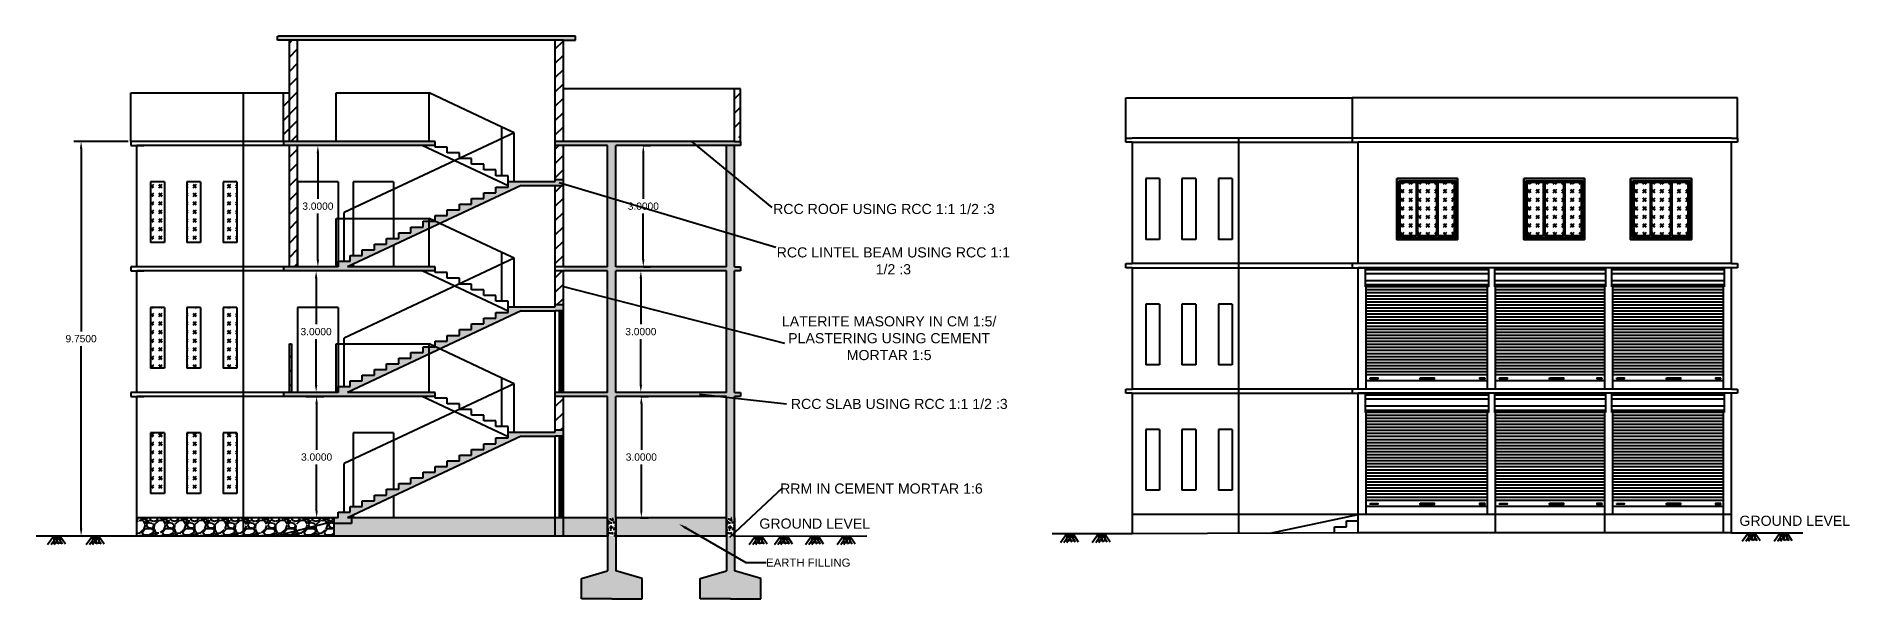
# Model space of a CAD drawing. Header units: metres. Extents: x -7614 to 15553, y -42 to -4.
# Drawn here: x 189.98 to 234.77, y -29.53 to -15.63 of the extents above; entities that cross this region are included whole.
import ezdxf
from ezdxf import colors
from ezdxf.entities.mleader import LeaderData, LeaderLine
from ezdxf.math import Vec2, Vec3

# ---------------------------------------------------------------- set-up
doc = ezdxf.new("R2010")
doc.units = ezdxf.units.M
doc.header["$MEASUREMENT"] = 0
for name, color, linetype in [('05', 6, 'Continuous'), ('BLK_1_FLR_0_STAIR_1', 7, 'Continuous'), ('BLK_1_FLR_1_STAIR_1', 7, 'Continuous'), ('BLK_1_FLR_2_STAIR_1', 7, 'Continuous'), ('BLK_1_HT_OF_BLDG', 7, 'Continuous'), ('WALL', 7, 'Continuous'), ('walls', 50, 'Continuous')]:
    doc.layers.add(name, color=color, linetype=linetype)
for name, color, linetype, plot in [('BLK_1_FLR_0_HT_ROOM', 7, 'Continuous', False), ('BLK_1_FLR_1_HT_ROOM', 7, 'Continuous', False), ('BLK_1_FLR_2_HT_ROOM', 7, 'Continuous', False)]:
    doc.layers.add(name, color=color, linetype=linetype, plot=plot)
doc.styles.get("Standard").update_dxf_attribs({"font": 'arial.ttf'})
doc.styles.add('style1', font='arial.ttf', dxfattribs={"height": 250})
doc.dimstyles.get("Standard").update_dxf_attribs({"dimtxt": 0.18, "dimasz": 0.18, "dimexe": 0.18, "dimexo": 0.0625, "dimgap": 0.09, "dimtad": 0, "dimtih": 1, "dimtoh": 1, "dimdec": 4, "dimzin": 0, "dimdsep": 46, "dimtxsty": 'Standard', "dimcen": 0.09, "dimadec": 0, "dimazin": 0, "dimtfac": 1, "dimtdec": 4, "dimtofl": 0, "dimtmove": 0, "dimatfit": 3, "dimfxl": 1, "dimtolj": 1, "dimtzin": 0, "dimarcsym": 0})
pattern_1 = [(50, (802.8835, -139.2295), (0.179315046, -0.015688034), [0.01875, -0.20625]), (355, (802.8835, -139.2295), (-0.034687833, 0.188048033), [0.015, -0.165]), (100.451444, (802.89845, -139.2308), (0.14462721, 0.17236), [0.01593505, -0.17528553]), (46.1842, (802.8835, -139.1795), (0.26681033, -0.04137982), [0.028125, -0.309375]), (96.635635, (802.90574, -139.18295), (0.23366549, 0.24352965), [0.02390259, -0.26292844]), (351.184164, (802.8835, -139.1795), (0.23366549, 0.24352965), [0.0225, -0.2475]), (21, (802.9085, -139.192), (0.149226763, -0.100654723), [0.01875, -0.20625]), (326, (802.9085, -139.192), (0.060828833, 0.18128751), [0.015, -0.165]), (71.451445, (802.92094, -139.20039), (0.210055594, 0.08063279), [0.01593505, -0.17528553]), (37.5, (802.8835, -139.2295), (0.003039964, 0.0832234635), [0, -0.163, 0, -0.1675, 0, -0.165625]), (7.5, (802.8835, -139.2295), (0.065767384, 0.098602928), [0, -0.0955, 0, -0.15925, 0, -0.063125]), (327.5, (802.82775, -139.2295), (0.133455609, -0.005638718), [0, -0.0625, 0, -0.195, 0, -0.25875]), (317.5, (802.80275, -139.2295), (0.145796542, 0.025026246), [0, -0.08125, 0, -0.1295, 0, -0.18375])]

msp = doc.modelspace()

# ---------------------------------------------------------------- texts
at = {"char_height": 0.25, "width": 5.9084444, "attachment_point": 5, "style": 'style1'}
for s, insert in [('RCC ROOF USING RCC 1:1 1/2 :3', (210.91551, -19.89928)), ('RCC LINTEL BEAM USING RCC 1:1 1/2 :3', (211.14942, -21.18011)), ('LATERITE MASONRY IN CM 1:5/ PLASTERING USING CEMENT MORTAR 1:5', (211.04527, -23.09269)), ('RCC SLAB USING RCC 1:1 1/2 :3', (211.29545, -24.71677)), ('RRM IN CEMENT MORTAR 1:6', (210.8552, -26.80801)), ('GROUND LEVEL', (209.2085, -27.67393)), ('GROUND LEVEL', (233.41436, -27.60452))]:
    msp.add_mtext(s, dxfattribs=dict(at, insert=insert))

# ---------------------------------------------------------------- blocks, each defined once
blk = doc.blocks.new('*D8')
at = {"layer": 'BLK_1_HT_OF_BLDG', "color": 0, "linetype": 'Continuous', "lineweight": -2, "transparency": 16777216}
for p, q in [((192.251, -18.229), (190.908, -18.229)), ((191.088, -18.409), (191.088, -22.923)), ((191.088, -27.799), (191.088, -23.286)), ((192.27, -27.979), (190.908, -27.979))]:
    blk.add_line(p, q, dxfattribs=at)
at = {"layer": 'BLK_1_HT_OF_BLDG', "color": 0, "linetype": 'Continuous', "transparency": 16777216}
for points in [[(191.058, -18.409), (191.118, -18.409), (191.088, -18.229)], [(191.058, -27.799), (191.118, -27.799), (191.088, -27.979)]]:
    blk.add_solid(points, dxfattribs=at)
at = {"layer": 'Defpoints', "color": 0, "linetype": 'Continuous', "transparency": 16777216}
for p in [(192.314, -18.229), (191.088, -27.979), (192.332, -27.979)]:
    blk.add_point(p, dxfattribs=at)
at = {"layer": 'BLK_1_HT_OF_BLDG', "color": 0, "linetype": 'Continuous', "transparency": 16777216, "insert": (191.088, -23.104), "char_height": 0.18, "attachment_point": 5}
blk.add_mtext('\\A1;9.7500', dxfattribs=at)
blk = doc.blocks.new('*D26')
at = {"layer": 'BLK_1_FLR_0_HT_ROOM', "color": 0, "linetype": 'Continuous', "lineweight": -2, "transparency": 16777216}
for p, q in [((204.902, -24.529), (205.105, -24.529)), ((204.925, -24.709), (204.925, -25.847)), ((204.925, -27.349), (204.925, -26.211)), ((204.902, -27.529), (205.105, -27.529))]:
    blk.add_line(p, q, dxfattribs=at)
at = {"layer": 'BLK_1_FLR_0_HT_ROOM', "color": 0, "linetype": 'Continuous', "transparency": 16777216}
for points in [[(204.895, -24.709), (204.955, -24.709), (204.925, -24.529)], [(204.895, -27.349), (204.955, -27.349), (204.925, -27.529)]]:
    blk.add_solid(points, dxfattribs=at)
at = {"layer": 'Defpoints', "color": 0, "linetype": 'Continuous', "transparency": 16777216}
for p in [(204.839, -24.529), (204.925, -24.529), (204.839, -27.529)]:
    blk.add_point(p, dxfattribs=at)
at = {"layer": 'BLK_1_FLR_0_HT_ROOM', "color": 0, "linetype": 'Continuous', "transparency": 16777216, "insert": (204.925, -26.029), "char_height": 0.18, "attachment_point": 5}
blk.add_mtext('\\A1;3.0000', dxfattribs=at)
blk = doc.blocks.new('*D27')
at = {"layer": 'BLK_1_FLR_1_HT_ROOM', "color": 0, "linetype": 'Continuous', "lineweight": -2, "transparency": 16777216}
for p, q in [((204.863, -21.429), (204.733, -21.429)), ((204.913, -21.609), (204.913, -22.747)), ((204.913, -24.249), (204.913, -23.111)), ((204.863, -24.429), (204.733, -24.429))]:
    blk.add_line(p, q, dxfattribs=at)
at = {"layer": 'BLK_1_FLR_1_HT_ROOM', "color": 0, "linetype": 'Continuous', "transparency": 16777216}
for points in [[(204.883, -21.609), (204.943, -21.609), (204.913, -21.429)], [(204.883, -24.249), (204.943, -24.249), (204.913, -24.429)]]:
    blk.add_solid(points, dxfattribs=at)
at = {"layer": 'Defpoints', "color": 0, "linetype": 'Continuous', "transparency": 16777216}
for p in [(204.925, -21.429), (204.913, -24.429), (204.925, -24.429)]:
    blk.add_point(p, dxfattribs=at)
at = {"layer": 'BLK_1_FLR_1_HT_ROOM', "color": 0, "linetype": 'Continuous', "transparency": 16777216, "insert": (204.913, -22.929), "char_height": 0.18, "attachment_point": 5}
blk.add_mtext('\\A1;3.0000', dxfattribs=at)
blk = doc.blocks.new('*D28')
at = {"layer": 'BLK_1_FLR_2_HT_ROOM', "color": 0, "linetype": 'Continuous', "lineweight": -2, "transparency": 16777216}
for p, q in [((204.975, -18.329), (205.154, -18.329)), ((204.974, -18.509), (204.974, -19.647)), ((204.974, -21.149), (204.974, -20.011)), ((204.975, -21.329), (205.154, -21.329))]:
    blk.add_line(p, q, dxfattribs=at)
at = {"layer": 'BLK_1_FLR_2_HT_ROOM', "color": 0, "linetype": 'Continuous', "transparency": 16777216}
for points in [[(204.944, -18.509), (205.004, -18.509), (204.974, -18.329)], [(204.944, -21.149), (205.004, -21.149), (204.974, -21.329)]]:
    blk.add_solid(points, dxfattribs=at)
at = {"layer": 'Defpoints', "color": 0, "linetype": 'Continuous', "transparency": 16777216}
for p in [(204.913, -18.329), (204.974, -18.329), (204.913, -21.329)]:
    blk.add_point(p, dxfattribs=at)
at = {"layer": 'BLK_1_FLR_2_HT_ROOM', "color": 0, "linetype": 'Continuous', "transparency": 16777216, "insert": (204.974, -19.829), "char_height": 0.18, "attachment_point": 5}
blk.add_mtext('\\A1;3.0000', dxfattribs=at)
blk = doc.blocks.new('*D29')
at = {"layer": 'BLK_1_FLR_0_STAIR_1', "color": 0, "linetype": 'Continuous', "lineweight": -2, "transparency": 16777216}
for p, q in [((196.641, -24.529), (197.085, -24.529)), ((196.905, -24.709), (196.905, -25.847)), ((196.905, -27.349), (196.905, -26.211)), ((196.641, -27.529), (197.085, -27.529))]:
    blk.add_line(p, q, dxfattribs=at)
at = {"layer": 'BLK_1_FLR_0_STAIR_1', "color": 0, "linetype": 'Continuous', "transparency": 16777216}
for points in [[(196.875, -24.709), (196.935, -24.709), (196.905, -24.529)], [(196.875, -27.349), (196.935, -27.349), (196.905, -27.529)]]:
    blk.add_solid(points, dxfattribs=at)
at = {"layer": 'Defpoints', "color": 0, "linetype": 'Continuous', "transparency": 16777216}
for p in [(196.579, -24.529), (196.905, -24.529), (196.579, -27.529)]:
    blk.add_point(p, dxfattribs=at)
at = {"layer": 'BLK_1_FLR_0_STAIR_1', "color": 0, "linetype": 'Continuous', "transparency": 16777216, "insert": (196.905, -26.029), "char_height": 0.18, "attachment_point": 5}
blk.add_mtext('\\A1;3.0000', dxfattribs=at)
blk = doc.blocks.new('*D30')
at = {"layer": 'BLK_1_FLR_1_STAIR_1', "color": 0, "linetype": 'Continuous', "lineweight": -2, "transparency": 16777216}
for p, q in [((197.024, -21.429), (196.712, -21.429)), ((196.892, -21.609), (196.892, -22.747)), ((196.892, -24.249), (196.892, -23.111)), ((197.024, -24.429), (196.712, -24.429))]:
    blk.add_line(p, q, dxfattribs=at)
at = {"layer": 'BLK_1_FLR_1_STAIR_1', "color": 0, "linetype": 'Continuous', "transparency": 16777216}
for points in [[(196.862, -21.609), (196.922, -21.609), (196.892, -21.429)], [(196.862, -24.249), (196.922, -24.249), (196.892, -24.429)]]:
    blk.add_solid(points, dxfattribs=at)
at = {"layer": 'Defpoints', "color": 0, "linetype": 'Continuous', "transparency": 16777216}
for p in [(196.892, -21.429), (197.086, -21.429), (197.086, -24.429)]:
    blk.add_point(p, dxfattribs=at)
at = {"layer": 'BLK_1_FLR_1_STAIR_1', "color": 0, "linetype": 'Continuous', "transparency": 16777216, "insert": (196.892, -22.929), "char_height": 0.18, "attachment_point": 5}
blk.add_mtext('\\A1;3.0000', dxfattribs=at)
blk = doc.blocks.new('*D31')
at = {"layer": 'BLK_1_FLR_2_STAIR_1', "color": 0, "linetype": 'Continuous', "lineweight": -2, "transparency": 16777216}
for p, q in [((197.167, -18.329), (196.756, -18.329)), ((196.936, -18.509), (196.936, -19.647)), ((196.936, -21.149), (196.936, -20.011)), ((197.167, -21.329), (196.756, -21.329))]:
    blk.add_line(p, q, dxfattribs=at)
at = {"layer": 'BLK_1_FLR_2_STAIR_1', "color": 0, "linetype": 'Continuous', "transparency": 16777216}
for points in [[(196.906, -18.509), (196.966, -18.509), (196.936, -18.329)], [(196.906, -21.149), (196.966, -21.149), (196.936, -21.329)]]:
    blk.add_solid(points, dxfattribs=at)
at = {"layer": 'Defpoints', "color": 0, "linetype": 'Continuous', "transparency": 16777216}
for p in [(196.936, -18.329), (197.229, -18.329), (197.229, -21.329)]:
    blk.add_point(p, dxfattribs=at)
at = {"layer": 'BLK_1_FLR_2_STAIR_1', "color": 0, "linetype": 'Continuous', "transparency": 16777216, "insert": (196.936, -19.829), "char_height": 0.18, "attachment_point": 5}
blk.add_mtext('\\A1;3.0000', dxfattribs=at)

# ---------------------------------------------------------------- dimensions: what is measured, and where the dimension line sits
at = {"layer": 'BLK_1_FLR_0_HT_ROOM', "color": 2, "linetype": 'Continuous'}
dim = msp.add_aligned_dim(p1=(204.83933, -27.52944), p2=(204.83933, -24.52944), distance=-0.08584, dimstyle='Standard', dxfattribs=at)
dim.commit()
dim.dimension.update_dxf_attribs({"geometry": '*D26', "text_midpoint": (204.92518, -26.02944)})
at = {"layer": 'BLK_1_FLR_0_STAIR_1', "color": 1, "linetype": 'Continuous'}
dim = msp.add_aligned_dim(p1=(196.57887, -27.52944), p2=(196.57887, -24.52944), distance=-0.3265, dimstyle='Standard', dxfattribs=at)
dim.commit()
dim.dimension.update_dxf_attribs({"geometry": '*D29', "text_midpoint": (196.90536, -26.02944)})
at = {"layer": 'BLK_1_FLR_1_HT_ROOM', "color": 2, "linetype": 'Continuous'}
dim = msp.add_aligned_dim(p1=(204.92518, -21.42944), p2=(204.92518, -24.42944), distance=-0.0123, dimstyle='Standard', dxfattribs=at)
dim.commit()
dim.dimension.update_dxf_attribs({"geometry": '*D27', "text_midpoint": (204.91288, -22.92944)})
at = {"layer": 'BLK_1_FLR_1_STAIR_1', "color": 1, "linetype": 'Continuous'}
dim = msp.add_aligned_dim(p1=(197.08606, -24.42944), p2=(197.08606, -21.42944), distance=0.19443, dimstyle='Standard', dxfattribs=at)
dim.commit()
dim.dimension.update_dxf_attribs({"geometry": '*D30', "text_midpoint": (196.89163, -22.92944)})
at = {"layer": 'BLK_1_FLR_2_HT_ROOM', "color": 2, "linetype": 'Continuous'}
dim = msp.add_aligned_dim(p1=(204.91288, -21.32944), p2=(204.91288, -18.32944), distance=-0.06132, dimstyle='Standard', dxfattribs=at)
dim.commit()
dim.dimension.update_dxf_attribs({"geometry": '*D28', "text_midpoint": (204.97419, -19.82944)})
at = {"layer": 'BLK_1_FLR_2_STAIR_1', "color": 1, "linetype": 'Continuous'}
dim = msp.add_aligned_dim(p1=(197.22921, -21.32944), p2=(197.22921, -18.32944), distance=0.29291, dimstyle='Standard', dxfattribs=at)
dim.commit()
dim.dimension.update_dxf_attribs({"geometry": '*D31', "text_midpoint": (196.93629, -19.82944)})
at = {"layer": 'BLK_1_HT_OF_BLDG', "color": 1, "linetype": 'Continuous'}
dim = msp.add_linear_dim(base=(191.08777, -27.97943), p1=(192.31371, -18.22944), p2=(192.33232, -27.97943), angle=90, dimstyle='Standard', dxfattribs=at)
dim.commit()
dim.dimension.update_dxf_attribs({"geometry": '*D8', "text_midpoint": (191.08777, -23.10443)})

# ---------------------------------------------------------------- hatches: boundary and pattern name
at = {"layer": 'WALL'}
h = msp.add_hatch(dxfattribs=at)
h.set_pattern_fill('AR-CONC', color=2, scale=0.025)
h.set_pattern_definition(pattern_1)
h.paths.add_polyline_path([(204.29325, -24.52944), (207.02487, -24.52944), (207.02487, -27.52944), (207.22443, -27.52944), (207.22443, -24.52944), (207.37443, -24.52944), (207.37443, -24.42944), (207.22443, -24.42944), (207.22443, -21.42944), (207.37443, -21.42944), (207.37443, -21.32944), (207.22443, -21.32944), (207.22443, -18.32944), (207.02487, -18.32944), (207.02487, -21.32944), (204.29325, -21.32944), (204.29325, -18.32944), (207.22443, -18.32944), (207.37443, -18.32944), (207.37443, -18.22944), (207.22443, -18.22944), (202.79975, -18.22944), (202.79975, -18.32944), (204.09322, -18.32944), (204.09322, -21.32944), (202.99931, -21.32944), (202.99931, -21.42944), (204.09322, -21.42944), (204.09322, -24.42944), (202.79975, -24.42944), (202.79975, -24.52944), (204.09322, -24.52944), (204.09322, -27.52944), (204.29325, -27.52944)])
h.paths.add_polyline_path([(204.29325, -24.42944), (204.29325, -21.42944), (207.02487, -21.42944), (207.02487, -24.42944)], flags=16)
h.paths.add_polyline_path([(201.95559, -22.41594), (202.79975, -22.41594), (202.99931, -22.41594), (202.99931, -22.26594), (202.79975, -22.26594), (202.79975, -22.31594), (201.63327, -22.31594), (201.63327, -22.45684), (201.33327, -22.45684), (201.33327, -22.59774), (201.03327, -22.59774), (201.03327, -22.73864), (200.73327, -22.73864), (200.73327, -22.87954), (200.43327, -22.87954), (200.43327, -23.02044), (200.13327, -23.02044), (200.13327, -23.16134), (199.83327, -23.16134), (199.83327, -23.29991), (199.95336, -23.35632)])
h.paths.add_polyline_path([(199.83327, -23.29991), (199.83327, -23.30224), (199.68327, -23.30224), (199.68327, -23.48317), (199.95336, -23.35632)])
h.paths.add_polyline_path([(199.68327, -23.48317), (199.68327, -23.30224), (199.53327, -23.30224), (199.53327, -23.44314), (199.23327, -23.44314), (199.23327, -23.58404), (198.93327, -23.58404), (198.93327, -23.72494), (198.63327, -23.72494), (198.63327, -23.86584), (198.33327, -23.86584), (198.33327, -24.00674), (198.03327, -24.00674), (198.03327, -24.14764), (197.73327, -24.14764), (197.73327, -24.28854), (197.43327, -24.28854), (197.43327, -24.42944), (196.08545, -24.42944), (196.08545, -24.52944), (199.83327, -24.52944), (199.83327, -24.42944), (197.6685, -24.42944)])
h.paths.add_polyline_path([(199.68327, -20.38317), (199.68327, -20.20224), (199.53327, -20.20224), (199.53327, -20.34314), (199.23327, -20.34314), (199.23327, -20.48404), (198.93327, -20.48404), (198.93327, -20.62494), (198.63327, -20.62494), (198.63327, -20.76584), (198.33327, -20.76584), (198.33327, -20.90674), (198.03327, -20.90674), (198.03327, -21.04764), (197.73327, -21.04764), (197.73327, -21.18854), (197.43327, -21.18854), (197.43327, -21.32944), (196.08545, -21.32944), (196.08545, -21.42944), (199.83327, -21.42944), (199.83327, -21.32944), (197.6685, -21.32944)])
h.paths.add_polyline_path([(199.95336, -20.25632), (199.83824, -20.20224), (199.68327, -20.20224), (199.68327, -20.38317)])
h.paths.add_polyline_path([(201.95559, -19.31594), (202.79975, -19.31594), (202.99931, -19.31594), (202.99931, -19.16594), (202.79975, -19.16594), (202.79975, -19.21594), (201.63327, -19.21594), (201.63327, -19.35684), (201.33327, -19.35684), (201.33327, -19.49774), (201.03327, -19.49774), (201.03327, -19.63864), (200.73327, -19.63864), (200.73327, -19.77954), (200.43327, -19.77954), (200.43327, -19.92044), (200.13327, -19.92044), (200.13327, -20.06134), (199.83327, -20.06134), (199.83327, -20.19991), (199.95336, -20.25632)])
h.paths.add_polyline_path([(199.83327, -18.22944), (196.08545, -18.22944), (196.08545, -18.32944), (199.83327, -18.32944)])
h.paths.add_polyline_path([(203.29931, -15.62944), (202.99931, -15.62944), (195.96097, -15.62944), (195.93545, -15.62944), (195.93545, -15.72944), (196.23545, -15.72944), (202.99931, -15.72944), (203.29931, -15.72944)])
h = msp.add_hatch(dxfattribs=at)
h.set_pattern_fill('ANSI31', color=2, scale=2)
h.set_pattern_definition([(45, (802.8835, -139.2295), (-0.1767767, 0.1767767), [])])
h.paths.add_polyline_path([(202.99931, -24.42944), (202.79975, -24.42944), (202.79975, -25.36594), (202.99931, -25.36594)])
h.paths.add_polyline_path([(202.99931, -19.31594), (202.79975, -19.31594), (202.79975, -21.22944), (202.99931, -21.22944)])
h.paths.add_polyline_path([(202.99931, -15.62944), (202.79931, -15.62944), (202.79931, -18.12944), (202.99931, -18.12944)])
h.paths.add_polyline_path([(207.37443, -16.92944), (207.22443, -16.92944), (207.22443, -18.12944), (207.37443, -18.12944)])
h.paths.add_polyline_path([(196.23545, -17.02944), (196.08545, -17.02944), (196.08545, -18.22944), (196.23545, -18.22944)])
h.paths.add_polyline_path([(196.43545, -18.32944), (196.23545, -18.32944), (196.23545, -21.32944), (196.43545, -21.32944)])
h.paths.add_polyline_path([(196.28545, -23.22944), (196.23545, -23.22944), (196.23545, -24.42944), (196.28545, -24.42944)])
h.paths.add_polyline_path([(202.99931, -18.32944), (202.79975, -18.32944), (202.79975, -19.16594), (202.99931, -19.16594)])
h.paths.add_polyline_path([(202.99931, -21.42944), (202.79975, -21.42944), (202.79975, -22.26594), (202.99931, -22.26594)])
h.paths.add_polyline_path([(196.43545, -15.72944), (196.23545, -15.72944), (196.23545, -18.22944), (196.43545, -18.22944)])
h = msp.add_hatch(dxfattribs=at)
h.set_pattern_fill('GOST_GLASS', color=2, scale=0.025)
h.set_pattern_definition([(45, (802.8835, -139.2295), (0.212132034, 0), [0.125, -0.175]), (45, (802.93654, -139.2295), (0.212132034, 0), [0.05, -0.25]), (45, (802.8835, -139.17646), (0.212132034, 0), [0.05, -0.25])])
h.paths.add_polyline_path([(194.93804, -19.22944), (194.59767, -19.22944), (194.59767, -20.72944), (194.93804, -20.72944)])
h.paths.add_polyline_path([(194.03761, -19.22944), (193.69724, -19.22944), (193.69724, -20.72944), (194.03761, -20.72944)])
h.paths.add_polyline_path([(192.80572, -20.72944), (193.14609, -20.72944), (193.14609, -19.22944), (192.80572, -19.22944)])
h.paths.add_polyline_path([(194.59767, -23.82944), (194.93804, -23.82944), (194.93804, -22.32944), (194.59767, -22.32944)])
h.paths.add_polyline_path([(194.03761, -22.32944), (193.69724, -22.32944), (193.69724, -23.82944), (194.03761, -23.82944)])
h.paths.add_polyline_path([(192.80572, -23.82944), (193.14609, -23.82944), (193.14609, -22.32944), (192.80572, -22.32944)])
h.paths.add_polyline_path([(194.59767, -26.92944), (194.93804, -26.92944), (194.93804, -25.42944), (194.59767, -25.42944)])
h.paths.add_polyline_path([(194.03761, -25.42944), (193.69724, -25.42944), (193.69724, -26.92944), (194.03761, -26.92944)])
h.paths.add_polyline_path([(192.80572, -26.92944), (193.14609, -26.92944), (193.14609, -25.42944), (192.80572, -25.42944)])
h = msp.add_hatch(dxfattribs=at)
h.set_pattern_fill('GOST_GLASS', color=2, scale=0.025)
h.set_pattern_definition([(45, (741.06415, -109.23207), (0.212132034, 0), [0.125, -0.175]), (45, (741.11718, -109.23207), (0.212132034, 0), [0.05, -0.25]), (45, (741.06415, -109.17904), (0.212132034, 0), [0.05, -0.25])])
h.paths.add_polyline_path([(223.66684, -20.5635), (224.06345, -20.5635), (224.06345, -19.2335), (223.66684, -19.2335)])
h.paths.add_polyline_path([(224.09845, -20.5635), (224.56418, -20.5635), (224.56418, -19.2335), (224.09845, -19.2335)])
h.paths.add_polyline_path([(224.59918, -20.5635), (224.99684, -20.5635), (224.99684, -19.2335), (224.59918, -19.2335)])
h = msp.add_hatch(dxfattribs=at)
h.set_pattern_fill('GOST_GLASS', color=2, scale=0.025)
h.set_pattern_definition([(45, (744.20196, -109.23207), (0.212132034, 0), [0.125, -0.175]), (45, (744.255, -109.23207), (0.212132034, 0), [0.05, -0.25]), (45, (744.20196, -109.17904), (0.212132034, 0), [0.05, -0.25])])
h.paths.add_polyline_path([(226.80466, -20.5635), (227.20126, -20.5635), (227.20126, -19.2335), (226.80466, -19.2335)])
h.paths.add_polyline_path([(227.23626, -20.5635), (227.70199, -20.5635), (227.70199, -19.2335), (227.23626, -19.2335)])
h.paths.add_polyline_path([(227.73699, -20.5635), (228.13466, -20.5635), (228.13466, -19.2335), (227.73699, -19.2335)])
h = msp.add_hatch(dxfattribs=at)
h.set_pattern_fill('GOST_GLASS', color=2, scale=0.025)
h.set_pattern_definition([(45, (746.84237, -109.23207), (0.212132034, 0), [0.125, -0.175]), (45, (746.8954, -109.23207), (0.212132034, 0), [0.05, -0.25]), (45, (746.84237, -109.17904), (0.212132034, 0), [0.05, -0.25])])
h.paths.add_polyline_path([(229.44507, -20.5635), (229.84167, -20.5635), (229.84167, -19.2335), (229.44507, -19.2335)])
h.paths.add_polyline_path([(229.87667, -20.5635), (230.3424, -20.5635), (230.3424, -19.2335), (229.87667, -19.2335)])
h.paths.add_polyline_path([(230.3774, -20.5635), (230.77507, -20.5635), (230.77507, -19.2335), (230.3774, -19.2335)])
h = msp.add_hatch(dxfattribs=at)
h.set_pattern_fill('AR-CONC', color=2, scale=0.025)
h.set_pattern_definition(pattern_1)
h.paths.add_polyline_path([(201.95559, -25.51594), (202.79975, -25.51594), (202.99931, -25.51594), (202.99931, -25.36594), (202.79975, -25.36594), (202.79975, -25.41594), (201.63327, -25.41594), (201.63327, -25.55684), (201.33327, -25.55684), (201.33327, -25.69774), (201.03327, -25.69774), (201.03327, -25.83864), (200.73327, -25.83864), (200.73327, -25.97954), (200.43327, -25.97954), (200.43327, -26.12044), (200.13327, -26.12044), (200.13327, -26.26134), (199.83327, -26.26134), (199.83327, -26.40224), (199.53327, -26.40224), (199.53327, -26.54314), (199.23327, -26.54314), (199.23327, -26.68404), (198.93327, -26.68404), (198.93327, -26.82494), (198.63327, -26.82494), (198.63327, -26.96584), (198.33327, -26.96584), (198.33327, -27.10674), (198.03327, -27.10674), (198.03327, -27.24764), (197.73327, -27.24764), (197.73327, -27.38854), (197.43327, -27.38854), (197.43327, -27.52944), (197.33075, -27.52944), (197.33075, -27.67128), (197.76784, -27.67128), (197.76784, -27.52944), (197.6685, -27.52944)])
h = msp.add_hatch(dxfattribs=at)
h.set_pattern_fill('GRAVEL', color=2, scale=0.5)
h.set_pattern_definition([(228.0127875, (803.243502, -137.518998), (-4, -4.5), [0.067268, -6.65954402]), (184.9697407, (803.198502, -137.568998), (6, 0.5), [0.115434, -11.4279624]), (132.510447, (803.083502, -137.578998), (5, -5.5), [0.081394, -8.0580163]), (267.273689, (802.888502, -137.703998), (0.5, 10), [0.105119, -10.40677902]), (292.833654, (802.883502, -137.808998), (-2.5, 6), [0.1030775, -10.20468656]), (357.273689, (802.923502, -137.903998), (-10, 0.5), [0.105119, -10.40677902]), (37.6942405, (803.028502, -137.908998), (-6.5, -5), [0.1390145, -13.76242427]), (72.2553284, (803.138502, -137.823998), (3.5, 11), [0.131244, -12.99316075]), (121.4295656, (803.178502, -137.698998), (-4, 6.5), [0.105475, -10.44203655]), (175.236358, (803.123502, -137.608998), (5.5, -0.5), [0.120416, -5.9003813]), (222.3974378, (803.003502, -137.598998), (-6, -5.5), [0.155724, -15.4166875]), (138.814075, (803.3835, -137.709), (-3.5, 3), [0.0531505, -5.2619224]), (171.4692344, (803.343502, -137.673998), (6.5, -1), [0.1011185, -10.0107557]), (225, (803.2435, -137.659), (-1e-16, -0.5), [0.0707105, -0.6363963]), (203.19859, (803.2085, -137.599), (2.5, 1), [0.038079, -3.76980755]), (291.80141, (803.1735, -137.614), (-0.5, 1.5), [0.0538515, -2.6387309]), (30.963757, (803.1935, -137.664), (1.5, 1), [0.0874645, -2.82801145]), (161.56505, (803.2685, -137.619), (1, -0.5), [0.0632455, -1.51789333]), (16.3895403, (802.883502, -137.613998), (5, 1.5), [0.0886, -8.77142257]), (70.346176, (802.968502, -137.588998), (-2, -5.5), [0.0743305, -7.35870387]), (293.19859, (803.2685, -137.519), (-1, 2.5), [0.0761575, -3.73172905]), (343.6104597, (803.298502, -137.588998), (-5, 1.5), [0.0886, -8.77142257]), (339.443955, (802.8835, -137.924), (-2.5, 1), [0.08544, -4.18656187]), (294.7751406, (802.963502, -137.953998), (-2.5, 5.5), [0.071589, -7.08732153]), (66.80141, (803.2735, -138.019), (1, 2.5), [0.0761575, -3.73172905]), (17.3540246, (803.303502, -137.948998), (-6.5, -2), [0.0838155, -8.2977118]), (69.443955, (803.0285, -138.019), (-1, -2.5), [0.04272, -4.22928187]), (101.309932, (803.2435, -138.019), (-0.5, 2), [0.025495, -2.52401476]), (165.963757, (803.2385, -137.994), (1.5, -0.5), [0.1030775, -1.9584753]), (186.009006, (803.138502, -137.968998), (5, 0.5), [0.095525, -9.4569616]), (303.690068, (803.1935, -137.709), (-0.5, 1), [0.072111, -1.73066464]), (353.1572266, (803.233502, -137.768998), (8.5, -1), [0.125897, -12.4637813]), (60.945396, (803.3585, -137.784), (-2, -3.5), [0.051478, -5.09633707]), (90, (803.3835, -137.739), (-0.5, 0.5), [0.03, -0.47]), (120.256437, (803.128502, -137.953998), (2, -3.5), [0.069462, -6.87676]), (48.0127875, (803.093502, -137.893998), (4, 4.5), [0.134536, -6.59227602]), (0, (803.1835, -137.794), (0.5, 0.5), [0.13, -0.37]), (325.3048465, (803.313502, -137.793998), (5, -3.5), [0.079057, -7.82663715]), (254.054604, (803.3785, -137.839), (-0.5, -2), [0.072801, -3.56725394]), (207.6459754, (803.358502, -137.908998), (-9.5, -5), [0.1185325, -11.7347371]), (175.4260787, (803.253502, -137.963998), (-6.5, 0.5), [0.1253995, -12.4145367])])
h.paths.add_polyline_path([(197.33075, -27.61414), (197.33075, -27.52944), (195.0988, -27.52944), (195.0988, -27.97944), (195.87396, -27.97944)])
h.paths.add_polyline_path([(195.0988, -27.52944), (192.46371, -27.52944), (192.46371, -27.97944), (195.0988, -27.97944)])
h.paths.add_polyline_path([(197.33075, -27.61414), (195.87396, -27.97944), (197.33075, -27.97944)], flags=17)
h = msp.add_hatch(dxfattribs=at)
h.set_pattern_fill('AR-SAND', color=2, scale=0.06)
h.set_pattern_definition([(37.5, (802.8835, -139.2295), (-0.003779601, 0.115609426), [0, -0.0912, 0, -0.102, 0, -0.0975]), (7.5, (802.8835, -139.2295), (0.106186602, 0.169328764), [0, -0.0492, 0, -0.0822, 0, -0.0315]), (327.5, (802.8097, -139.2295), (0.186848512, 0.000339543), [0, -0.03, 0, -0.108, 0, -0.141]), (317.5, (802.8097, -139.2295), (0.180367596, 0.052660534), [0, -0.015, 0, -0.0708, 0, -0.081])])
h.paths.add_polyline_path([(202.79975, -27.52944), (197.76784, -27.52944), (197.76784, -27.67128), (197.33075, -27.67128), (197.33075, -27.97944), (202.79975, -27.97944)])
h.paths.add_polyline_path([(202.99931, -27.52944), (202.79975, -27.52944), (202.79975, -27.97944), (202.99931, -27.97944)])
h.paths.add_polyline_path([(204.09322, -27.52944), (202.99931, -27.52944), (202.99931, -27.97944), (204.09322, -27.97944)])
h.paths.add_polyline_path([(207.02444, -27.52944), (204.29325, -27.52944), (204.29325, -27.97944), (207.02444, -27.97944)])
h = msp.add_hatch(dxfattribs=at)
h.set_pattern_fill('AR-CONC', color=2, scale=0.025)
h.set_pattern_definition(pattern_1)
h.paths.add_polyline_path([(207.12444, -29.52944), (207.87444, -29.52944), (207.87444, -29.02944), (207.22443, -28.83894), (207.22443, -27.97944), (207.02444, -27.97944), (207.02444, -28.83894), (206.37444, -29.02944), (206.37444, -29.52944)])
h.paths.add_polyline_path([(204.94325, -29.52944), (204.94325, -29.02944), (204.29325, -28.83894), (204.29325, -27.97944), (204.09326, -27.97944), (204.09326, -28.83894), (203.44325, -29.02944), (203.44325, -29.52944), (204.19325, -29.52944)])
at = {"layer": 'walls', "linetype": 'Continuous'}
h = msp.add_hatch(dxfattribs=at)
h.set_pattern_fill('AR-CONC', color=0, scale=0.001)
h.set_pattern_definition([(50, (-75.7665, 76.41407), (0.18218467, -0.015939086), [0.01905, -0.20955]), (355, (-75.7665, 76.41407), (-0.03524342, 0.19105685), [0.01524, -0.16764058]), (100.451445, (-75.75132, 76.41274), (0.14694125, 0.17511775), [0.01619001, -0.17809024]), (46.1842, (-75.7665, 76.46487), (0.27107904, -0.04204233), [0.028575, -0.314325]), (96.63556, (-75.74392, 76.46137), (0.23740413, 0.24742612), [0.02428502, -0.2671356]), (351.18415, (-75.7665, 76.46487), (0.23740413, 0.24742612), [0.02285997, -0.25145973]), (21, (-75.7411, 76.45217), (0.15161439, -0.1022652), [0.01905, -0.20955]), (326, (-75.7411, 76.45217), (0.06180203, 0.18418797), [0.01524, -0.16764]), (71.451445, (-75.72847, 76.44365), (0.21341642, 0.08192277), [0.01619001, -0.17808994]), (37.5, (-75.766506, 76.41407), (0.003088603, 0.084555039), [0, -0.165608, 0, -0.17018, 0, -0.168275]), (7.5, (-75.76651, 76.41407), (0.066819663, 0.100180575), [0, -0.097028, 0, -0.161798, 0, -0.064135]), (327.5, (-75.82315, 76.41407), (0.135590595, -0.005728744), [0, -0.0635, 0, -0.19812, 0, -0.26289]), (317.5, (-75.84855, 76.41407), (0.14812918, 0.02542649), [0, -0.08255, 0, -0.131572, 0, -0.18669])])
h.paths.add_polyline_path([(204.29325, -27.52944), (204.09326, -27.52944), (204.09322, -27.97944), (204.29325, -27.97944)])
h = msp.add_hatch(dxfattribs=at)
h.set_pattern_fill('AR-CONC', color=0, scale=0.001)
h.set_pattern_definition([(50, (-72.83532, 76.41407), (0.18218467, -0.015939086), [0.01905, -0.20955]), (355, (-72.83532, 76.41407), (-0.03524342, 0.19105685), [0.01524, -0.16764058]), (100.451445, (-72.82014, 76.41274), (0.14694125, 0.17511775), [0.01619001, -0.17809024]), (46.1842, (-72.83532, 76.46487), (0.27107904, -0.04204233), [0.028575, -0.314325]), (96.63556, (-72.81273, 76.46137), (0.23740413, 0.24742612), [0.02428502, -0.2671356]), (351.18415, (-72.83532, 76.46487), (0.23740413, 0.24742612), [0.02285997, -0.25145973]), (21, (-72.80992, 76.45217), (0.15161439, -0.1022652), [0.01905, -0.20955]), (326, (-72.80992, 76.45217), (0.06180203, 0.18418797), [0.01524, -0.16764]), (71.451445, (-72.79729, 76.44365), (0.21341642, 0.08192277), [0.01619001, -0.17808994]), (37.5, (-72.83532, 76.41407), (0.003088603, 0.084555039), [0, -0.165608, 0, -0.17018, 0, -0.168275]), (7.5, (-72.83532, 76.41407), (0.066819663, 0.100180575), [0, -0.097028, 0, -0.161798, 0, -0.064135]), (327.5, (-72.891965, 76.41407), (0.135590595, -0.005728744), [0, -0.0635, 0, -0.19812, 0, -0.26289]), (317.5, (-72.91737, 76.41407), (0.14812918, 0.02542649), [0, -0.08255, 0, -0.131572, 0, -0.18669])])
h.paths.add_polyline_path([(207.22443, -27.52944), (207.02444, -27.52944), (207.02487, -27.97944), (207.22443, -27.97944)])

# ---------------------------------------------------------------- linework, layer by layer
at = {"layer": '05', "color": 0}
for p, q in [((202.89486, -19.2435), (208.24419, -20.8403)), ((202.99931, -21.81418), (208.46269, -23.21276)), ((207.11464, -28.01067), (208.41789, -26.77767))]:
    msp.add_line(p, q, dxfattribs=at)
at = {"layer": 'Defpoints'}
msp.add_line((208.50681, -24.72035), (206.364, -24.48541), dxfattribs=at)
at = {"layer": 'WALL', "color": 2}
for p, q in [((195.93545, -15.72944), (195.93545, -15.62944)), ((195.93545, -15.62944), (195.96097, -15.62944)), ((202.99931, -15.62944), (195.96097, -15.62944)), ((203.29931, -15.62944), (202.99931, -15.62944)), ((203.29931, -15.72944), (203.29931, -15.62944)), ((196.23545, -15.72944), (195.93545, -15.72944)), ((202.99931, -15.72944), (195.96097, -15.72944)), ((196.23545, -18.22944), (196.23545, -15.72944)), ((196.43545, -18.22944), (196.43545, -15.72944)), ((202.79931, -18.12944), (202.79931, -15.72944)), ((202.99931, -18.22944), (202.99931, -15.72944)), ((202.99931, -15.72944), (203.29931, -15.72944)), ((207.37443, -16.92944), (202.99931, -16.92944)), ((207.22443, -18.22944), (207.22443, -16.92944)), ((207.37443, -18.22944), (207.37443, -16.92944)), ((192.31371, -18.22944), (192.31371, -17.02944)), ((192.31371, -17.02944), (195.0988, -17.02944)), ((195.0988, -17.02944), (196.08545, -17.02944)), ((195.0988, -18.22944), (195.0988, -17.02944)), ((196.08545, -17.02944), (196.23545, -17.02944)), ((196.08545, -18.22944), (196.08545, -17.02944)), ((197.38541, -18.22944), (197.38541, -17.02944)), ((197.38541, -17.02944), (199.68327, -17.02944)), ((199.68327, -18.22944), (199.68327, -17.02944)), ((201.48327, -17.87504), (199.68327, -17.02944)), ((216.89422, -18.1485), (216.89422, -17.1485)), ((216.89422, -17.1485), (222.48071, -17.1485)), ((231.99958, -17.1485), (222.48071, -17.1485)), ((222.48071, -17.1485), (222.48071, -18.1485)), ((231.99958, -18.1485), (231.99958, -17.1485)), ((201.48327, -19.07504), (201.48327, -17.87504)), ((201.78327, -18.01594), (201.48327, -17.87504)), ((202.99931, -18.22944), (202.99931, -17.86477)), ((192.6609, -18.22944), (192.31371, -18.22944)), ((192.31371, -18.22944), (192.31371, -18.32944)), ((192.31371, -18.32944), (192.6409, -18.32944)), ((199.83327, -18.22944), (192.46371, -18.22944)), ((192.46371, -21.32944), (192.46371, -18.32944)), ((199.83327, -18.32944), (192.46371, -18.32944)), ((195.0988, -27.97944), (195.0988, -18.22944)), ((195.0988, -27.97944), (195.0988, -18.32944)), ((195.0988, -27.97944), (195.0988, -18.32944)), ((196.08545, -18.22944), (196.08545, -18.32944)), ((196.23545, -21.32944), (196.23545, -18.32944)), ((196.43545, -21.32944), (196.43545, -18.32944)), ((201.78327, -18.01594), (197.58327, -19.98854)), ((201.63327, -19.32642), (199.51053, -18.32944)), ((199.83327, -18.37054), (199.83327, -18.22944)), ((201.78327, -19.21594), (201.78327, -18.01594)), ((202.79975, -19.21594), (202.79975, -18.12944)), ((207.22443, -18.22944), (202.79975, -18.22944)), ((204.09322, -18.32944), (202.79975, -18.32944)), ((202.99931, -21.32944), (202.99931, -18.32944)), ((204.09322, -21.32944), (204.09322, -18.32944)), ((204.29325, -21.32944), (204.29325, -18.32944)), ((207.22443, -18.32944), (204.29325, -18.32944)), ((208.1588, -19.86173), (206.17462, -18.22944)), ((207.02487, -21.32944), (207.02487, -18.32944)), ((207.22443, -18.22944), (207.22443, -18.12944)), ((207.22443, -18.22944), (207.37443, -18.22944)), ((207.22443, -21.32944), (207.22443, -18.32944)), ((207.37443, -18.32944), (207.22443, -18.32944)), ((207.37443, -18.22944), (207.37443, -18.32944)), ((216.89422, -18.2485), (216.89422, -18.1485)), ((216.89422, -18.1485), (217.04422, -18.1485)), ((217.04422, -18.2485), (216.89422, -18.2485)), ((222.63071, -18.1485), (217.04422, -18.1485)), ((217.04422, -18.2485), (222.63071, -18.2485)), ((217.04422, -18.2485), (217.04422, -21.2485)), ((219.67931, -27.91399), (219.67931, -18.1485)), ((222.48071, -18.1485), (222.48071, -18.2485)), ((231.84958, -18.1485), (222.63071, -18.1485)), ((222.63071, -21.2485), (222.63071, -18.2485)), ((231.84958, -18.2485), (222.63071, -18.2485)), ((231.84958, -18.1485), (231.99958, -18.1485)), ((231.84958, -21.2485), (231.84958, -18.2485)), ((231.99958, -18.2485), (231.84958, -18.2485)), ((231.99958, -18.1485), (231.99958, -18.2485)), ((200.13327, -18.37054), (199.83327, -18.37054)), ((200.13327, -18.51144), (200.13327, -18.37054)), ((200.43327, -18.51144), (200.13327, -18.51144)), ((200.43327, -18.65234), (200.43327, -18.51144)), ((200.73327, -18.65234), (200.43327, -18.65234)), ((200.73327, -18.79324), (200.73327, -18.65234)), ((201.03327, -18.79324), (200.73327, -18.79324)), ((201.03327, -18.93414), (201.03327, -18.79324)), ((193.14609, -19.22944), (192.80572, -19.22944)), ((192.80572, -19.22944), (192.80572, -20.72944)), ((193.14609, -19.22944), (193.14609, -20.72944)), ((194.03761, -19.22944), (193.69724, -19.22944)), ((193.69724, -19.22944), (193.69724, -20.72944)), ((194.03761, -19.22944), (194.03761, -20.72944)), ((194.59767, -19.22944), (194.59767, -20.72944)), ((194.93804, -19.22944), (194.59767, -19.22944)), ((194.93804, -19.22944), (194.93804, -20.72944)), ((196.43545, -19.22944), (196.43545, -21.32944)), ((197.43327, -19.22944), (196.43545, -19.22944)), ((197.43327, -19.22944), (197.43327, -21.32944)), ((197.80564, -19.22944), (197.80564, -21.04764)), ((198.80346, -19.22944), (197.80564, -19.22944)), ((198.80346, -19.22944), (198.80346, -20.62494)), ((201.33327, -18.93414), (201.03327, -18.93414)), ((201.33327, -19.07504), (201.33327, -18.93414)), ((201.63327, -19.07504), (201.33327, -19.07504)), ((201.63327, -19.21594), (201.63327, -19.07504)), ((201.63327, -19.35684), (201.63327, -19.21594)), ((201.63327, -19.21594), (202.79975, -19.21594)), ((202.79975, -19.16594), (202.99975, -19.16594)), ((217.72659, -19.1485), (217.38622, -19.1485)), ((217.38622, -19.1485), (217.38622, -20.6485)), ((217.72659, -19.1485), (217.72659, -20.6485)), ((218.61812, -19.1485), (218.27775, -19.1485)), ((218.27775, -19.1485), (218.27775, -20.6485)), ((218.61812, -19.1485), (218.61812, -20.6485)), ((219.17817, -19.1485), (219.17817, -20.6485)), ((219.51855, -19.1485), (219.17817, -19.1485)), ((219.51855, -19.1485), (219.51855, -20.6485)), ((225.08184, -19.1485), (223.58184, -19.1485)), ((223.58184, -19.1485), (223.58184, -20.6485)), ((224.06345, -19.2335), (224.06345, -20.5635)), ((224.09845, -19.2335), (224.09845, -20.5635)), ((224.56418, -19.2335), (224.56418, -20.5635)), ((224.59918, -19.2335), (224.59918, -20.5635)), ((225.08184, -20.6485), (225.08184, -19.1485)), ((228.21966, -19.1485), (226.71966, -19.1485)), ((226.71966, -19.1485), (226.71966, -20.6485)), ((227.20126, -19.2335), (227.20126, -20.5635)), ((227.23626, -19.2335), (227.23626, -20.5635)), ((227.70199, -19.2335), (227.70199, -20.5635)), ((227.73699, -19.2335), (227.73699, -20.5635)), ((228.21966, -20.6485), (228.21966, -19.1485)), ((230.86007, -19.1485), (229.36007, -19.1485)), ((229.36007, -19.1485), (229.36007, -20.6485)), ((229.84167, -19.2335), (229.84167, -20.5635)), ((229.87667, -19.2335), (229.87667, -20.5635)), ((230.3424, -19.2335), (230.3424, -20.5635)), ((230.3774, -19.2335), (230.3774, -20.5635)), ((230.86007, -20.6485), (230.86007, -19.1485)), ((201.95559, -19.31594), (197.6685, -21.32944)), ((200.73327, -19.77954), (200.73327, -19.63864)), ((200.73327, -19.63864), (201.03327, -19.63864)), ((201.03327, -19.63864), (201.03327, -19.49774)), ((201.03327, -19.49774), (201.33327, -19.49774)), ((201.33327, -19.49774), (201.33327, -19.35684)), ((201.33327, -19.35684), (201.63327, -19.35684)), ((201.95559, -19.31594), (202.79975, -19.31594)), ((202.79975, -22.31594), (202.79975, -19.31594)), ((202.79975, -19.31594), (202.99975, -19.31594)), ((197.38541, -21.32944), (197.38541, -20.12944)), ((197.38541, -20.12944), (199.68327, -20.12944)), ((197.58327, -21.18854), (197.58327, -19.98854)), ((199.68327, -21.32944), (199.68327, -20.12944)), ((201.48327, -20.97504), (199.68327, -20.12944)), ((199.83327, -20.20224), (199.83327, -20.06134)), ((199.83327, -20.06134), (200.13327, -20.06134)), ((200.13327, -20.06134), (200.13327, -19.92044)), ((200.13327, -19.92044), (200.43327, -19.92044)), ((200.43327, -19.92044), (200.43327, -19.77954)), ((200.43327, -19.77954), (200.73327, -19.77954)), ((198.93327, -20.62494), (198.93327, -20.48404)), ((198.93327, -20.48404), (199.23327, -20.48404)), ((199.23327, -20.48404), (199.23327, -20.34314)), ((199.23327, -20.34314), (199.53327, -20.34314)), ((199.53327, -20.34314), (199.53327, -20.20224)), ((199.53327, -20.20224), (199.83327, -20.20224)), ((193.14609, -20.72944), (192.80572, -20.72944)), ((194.03761, -20.72944), (193.69724, -20.72944)), ((194.93804, -20.72944), (194.59767, -20.72944)), ((197.73327, -21.18854), (197.73327, -21.04764)), ((197.73327, -21.04764), (198.03327, -21.04764)), ((198.03327, -21.04764), (198.03327, -20.90674)), ((198.03327, -20.90674), (198.33327, -20.90674)), ((198.33327, -20.90674), (198.33327, -20.76584)), ((198.33327, -20.76584), (198.63327, -20.76584)), ((198.63327, -20.76584), (198.63327, -20.62494)), ((198.63327, -20.62494), (198.93327, -20.62494)), ((198.80346, -20.79639), (198.80346, -21.32944)), ((201.48327, -22.17504), (201.48327, -20.97504)), ((201.78327, -21.11594), (201.48327, -20.97504)), ((217.72659, -20.6485), (217.38622, -20.6485)), ((218.61812, -20.6485), (218.27775, -20.6485)), ((219.51855, -20.6485), (219.17817, -20.6485)), ((223.58184, -20.6485), (225.08184, -20.6485)), ((226.71966, -20.6485), (228.21966, -20.6485)), ((229.36007, -20.6485), (230.86007, -20.6485)), ((192.6609, -21.32944), (192.31371, -21.32944)), ((192.31371, -21.32944), (192.31371, -21.42944)), ((192.31371, -21.42944), (192.6409, -21.42944)), ((197.43327, -21.32944), (192.46371, -21.32944)), ((197.43327, -21.32944), (192.46371, -21.32944)), ((192.46371, -24.42944), (192.46371, -21.42944)), ((199.83327, -21.42944), (192.46371, -21.42944)), ((194.93804, -21.32944), (194.59767, -21.32944)), ((196.08545, -21.32944), (196.08545, -21.42944)), ((197.43327, -21.32944), (197.43327, -21.18854)), ((197.43327, -21.18854), (197.73327, -21.18854)), ((201.78327, -21.11594), (197.58327, -23.08854)), ((199.83327, -21.32944), (197.6685, -21.32944)), ((199.83327, -21.32944), (197.6685, -21.32944)), ((197.80564, -21.26504), (197.80564, -21.32944)), ((198.80346, -21.32944), (197.80564, -21.32944)), ((201.63327, -22.42642), (199.51053, -21.42944)), ((199.83327, -21.47054), (199.83327, -21.32944)), ((200.13327, -21.47054), (199.83327, -21.47054)), ((200.13327, -21.61144), (200.13327, -21.47054)), ((201.78327, -22.31594), (201.78327, -21.11594)), ((204.09322, -21.32944), (202.79975, -21.32944)), ((204.09322, -21.32944), (202.79975, -21.32944)), ((204.09322, -21.42944), (202.79975, -21.42944)), ((202.99931, -24.42944), (202.99931, -21.42944)), ((204.09322, -24.42944), (204.09322, -21.42944)), ((207.02487, -21.32944), (204.29325, -21.32944)), ((204.29325, -24.42944), (204.29325, -21.42944)), ((207.02487, -21.42944), (204.29325, -21.42944)), ((207.02487, -21.42944), (204.29325, -21.42944)), ((207.02487, -24.42944), (207.02487, -21.42944)), ((207.22443, -21.32944), (207.37443, -21.32944)), ((207.22443, -24.42944), (207.22443, -21.42944)), ((207.37443, -21.42944), (207.22443, -21.42944)), ((207.37443, -21.32944), (207.37443, -21.42944)), ((216.89422, -21.3485), (216.89422, -21.2485)), ((216.89422, -21.2485), (217.04422, -21.2485)), ((217.04422, -21.3485), (216.89422, -21.3485)), ((222.63071, -21.2485), (217.04422, -21.2485)), ((217.04422, -21.3485), (222.80789, -21.3485)), ((217.04422, -21.3485), (217.04422, -24.3485)), ((222.48071, -21.2485), (222.48071, -21.3485)), ((231.84958, -21.2485), (222.63071, -21.2485)), ((222.63071, -24.3485), (222.63071, -21.3485)), ((231.84958, -21.3485), (222.63071, -21.3485)), ((231.84958, -21.2485), (231.99958, -21.2485)), ((231.84958, -24.3485), (231.84958, -21.3485)), ((231.99958, -21.3485), (231.84958, -21.3485)), ((231.99958, -21.2485), (231.99958, -21.3485)), ((200.43327, -21.61144), (200.13327, -21.61144)), ((200.43327, -21.75234), (200.43327, -21.61144)), ((200.73327, -21.75234), (200.43327, -21.75234)), ((200.73327, -21.89324), (200.73327, -21.75234)), ((201.03327, -21.89324), (200.73327, -21.89324)), ((201.03327, -22.03414), (201.03327, -21.89324)), ((222.82789, -24.3485), (222.82789, -21.8235)), ((225.82789, -24.3485), (225.82789, -21.8235)), ((226.02368, -24.3485), (226.02368, -21.8235)), ((228.71813, -24.3485), (228.71813, -21.8235)), ((228.91772, -24.3485), (228.91772, -21.8235)), ((231.65007, -24.3485), (231.65007, -21.8235)), ((193.14609, -22.32944), (192.80572, -22.32944)), ((192.80572, -22.32944), (192.80572, -23.82944)), ((193.14609, -22.32944), (193.14609, -23.82944)), ((194.03761, -22.32944), (193.69724, -22.32944)), ((193.69724, -22.32944), (193.69724, -23.82944)), ((194.03761, -22.32944), (194.03761, -23.82944)), ((194.59767, -22.32944), (194.59767, -23.82944)), ((194.93804, -22.32944), (194.59767, -22.32944)), ((194.93804, -22.32944), (194.93804, -23.82944)), ((196.43545, -22.32944), (196.43545, -24.42944)), ((197.43327, -22.32944), (196.43545, -22.32944)), ((197.43327, -22.32944), (197.43327, -24.42944)), ((201.33327, -22.03414), (201.03327, -22.03414)), ((201.33327, -22.17504), (201.33327, -22.03414)), ((201.63327, -22.17504), (201.33327, -22.17504)), ((201.63327, -22.31594), (201.63327, -22.17504)), ((201.63327, -22.45684), (201.63327, -22.31594)), ((201.63327, -22.31594), (202.79975, -22.31594)), ((202.99931, -22.26594), (202.79975, -22.26594)), ((217.72659, -22.2485), (217.38622, -22.2485)), ((217.38622, -22.2485), (217.38622, -23.7485)), ((217.72659, -22.2485), (217.72659, -23.7485)), ((218.61812, -22.2485), (218.27775, -22.2485)), ((218.27775, -22.2485), (218.27775, -23.7485)), ((218.61812, -22.2485), (218.61812, -23.7485)), ((219.17817, -22.2485), (219.17817, -23.7485)), ((219.51855, -22.2485), (219.17817, -22.2485)), ((219.51855, -22.2485), (219.51855, -23.7485)), ((201.95559, -22.41594), (197.6685, -24.42944)), ((200.73327, -22.87954), (200.73327, -22.73864)), ((200.73327, -22.73864), (201.03327, -22.73864)), ((201.03327, -22.73864), (201.03327, -22.59774)), ((201.03327, -22.59774), (201.33327, -22.59774)), ((201.33327, -22.59774), (201.33327, -22.45684)), ((201.33327, -22.45684), (201.63327, -22.45684)), ((201.95559, -22.41594), (202.79975, -22.41594)), ((202.79975, -25.41594), (202.79975, -22.41594)), ((202.99931, -22.41594), (202.79975, -22.41594)), ((202.89953, -22.41594), (202.89953, -24.42944)), ((202.93453, -22.41594), (202.93453, -24.42944)), ((202.96953, -22.41594), (202.96953, -24.42944)), ((196.23545, -24.42944), (196.23545, -23.22944)), ((196.23545, -23.22944), (196.28545, -23.22944)), ((196.28545, -23.22944), (196.28545, -24.42944)), ((197.38541, -24.42944), (197.38541, -23.22944)), ((197.38541, -23.22944), (199.68327, -23.22944)), ((197.58327, -24.28854), (197.58327, -23.08854)), ((199.68327, -24.42944), (199.68327, -23.22944)), ((201.48327, -24.07504), (199.68327, -23.22944)), ((199.83327, -23.30224), (199.83327, -23.16134)), ((199.83327, -23.16134), (200.13327, -23.16134)), ((200.13327, -23.16134), (200.13327, -23.02044)), ((200.13327, -23.02044), (200.43327, -23.02044)), ((200.43327, -23.02044), (200.43327, -22.87954)), ((200.43327, -22.87954), (200.73327, -22.87954)), ((198.63327, -23.86584), (198.63327, -23.72494)), ((198.63327, -23.72494), (198.93327, -23.72494)), ((198.93327, -23.72494), (198.93327, -23.58404)), ((198.93327, -23.58404), (199.23327, -23.58404)), ((199.23327, -23.58404), (199.23327, -23.44314)), ((199.23327, -23.44314), (199.53327, -23.44314)), ((199.53327, -23.44314), (199.53327, -23.30224)), ((199.53327, -23.30224), (199.83327, -23.30224)), ((193.14609, -23.82944), (192.80572, -23.82944)), ((194.03761, -23.82944), (193.69724, -23.82944)), ((194.93804, -23.82944), (194.59767, -23.82944)), ((197.73327, -24.28854), (197.73327, -24.14764)), ((197.73327, -24.14764), (198.03327, -24.14764)), ((198.03327, -24.14764), (198.03327, -24.00674)), ((198.03327, -24.00674), (198.33327, -24.00674)), ((198.33327, -24.00674), (198.33327, -23.86584)), ((198.33327, -23.86584), (198.63327, -23.86584)), ((201.48327, -25.27504), (201.48327, -24.07504)), ((201.78327, -24.21594), (201.48327, -24.07504)), ((217.72659, -23.7485), (217.38622, -23.7485)), ((218.61812, -23.7485), (218.27775, -23.7485)), ((219.51855, -23.7485), (219.17817, -23.7485)), ((192.6609, -24.42944), (192.31371, -24.42944)), ((192.31371, -24.42944), (192.31371, -24.52944)), ((192.31371, -24.52944), (192.6409, -24.52944)), ((197.43327, -24.42944), (192.46371, -24.42944)), ((197.43327, -24.42944), (192.46371, -24.42944)), ((199.83327, -24.52944), (192.46371, -24.52944)), ((192.46371, -27.97944), (192.46371, -24.52944)), ((194.93804, -24.42944), (194.59767, -24.42944)), ((196.08545, -24.42944), (196.08545, -24.52944)), ((197.43327, -24.42944), (197.43327, -24.28854)), ((197.43327, -24.28854), (197.73327, -24.28854)), ((201.78327, -24.21594), (197.58327, -26.18854)), ((199.83327, -24.42944), (197.6685, -24.42944)), ((199.83327, -24.42944), (197.6685, -24.42944)), ((199.83327, -24.52944), (197.6685, -24.52944)), ((198.80346, -24.42944), (197.80564, -24.42944)), ((201.63327, -25.52642), (199.51053, -24.52944)), ((199.83327, -24.57054), (199.83327, -24.42944)), ((200.13327, -24.57054), (199.83327, -24.57054)), ((200.13327, -24.71144), (200.13327, -24.57054)), ((201.78327, -25.41594), (201.78327, -24.21594)), ((204.09322, -24.42944), (202.79975, -24.42944)), ((204.09322, -24.42944), (202.79975, -24.42944)), ((202.99931, -24.42944), (202.79975, -24.42944)), ((204.09322, -24.52944), (202.79975, -24.52944)), ((202.99931, -27.97944), (202.99931, -24.52944)), ((204.09322, -27.97944), (204.09322, -24.52944)), ((207.02487, -24.42944), (204.29325, -24.42944)), ((207.02487, -24.42944), (204.29325, -24.42944)), ((204.29325, -27.97944), (204.29325, -24.52944)), ((207.02487, -24.52944), (204.29325, -24.52944)), ((207.02487, -27.97944), (207.02487, -24.52944)), ((207.22443, -24.42944), (207.37443, -24.42944)), ((207.22443, -27.97944), (207.22443, -24.52944)), ((207.37443, -24.52944), (207.22443, -24.52944)), ((207.37443, -24.42944), (207.37443, -24.52944)), ((216.89422, -24.4485), (216.89422, -24.3485)), ((216.89422, -24.3485), (217.04422, -24.3485)), ((217.04422, -24.4485), (216.89422, -24.4485)), ((222.82789, -24.3485), (217.04422, -24.3485)), ((217.04422, -24.4485), (222.80789, -24.4485)), ((217.04422, -24.4485), (217.04422, -27.92781)), ((222.48071, -24.3485), (222.48071, -24.4485)), ((231.84958, -24.3485), (222.63071, -24.3485)), ((222.63071, -27.8985), (222.63071, -24.4485)), ((231.84958, -24.4485), (222.63071, -24.4485)), ((231.84958, -24.3485), (231.99958, -24.3485)), ((231.84958, -27.8985), (231.84958, -24.4485)), ((231.99958, -24.4485), (231.84958, -24.4485)), ((231.99958, -24.3485), (231.99958, -24.4485)), ((200.43327, -24.71144), (200.13327, -24.71144)), ((200.43327, -24.85234), (200.43327, -24.71144)), ((200.73327, -24.85234), (200.43327, -24.85234)), ((200.73327, -24.99324), (200.73327, -24.85234)), ((201.03327, -24.99324), (200.73327, -24.99324)), ((201.03327, -25.13414), (201.03327, -24.99324)), ((222.82789, -27.4485), (222.82789, -24.9235)), ((225.82789, -27.4485), (225.82789, -24.9235)), ((226.02368, -27.8985), (226.02368, -24.9235)), ((226.02368, -27.4485), (226.02368, -24.9235)), ((228.71813, -27.8985), (228.71813, -24.9235)), ((228.71813, -27.4485), (228.71813, -24.9235)), ((228.91772, -27.4485), (228.91772, -24.9235)), ((231.65007, -27.8985), (231.65007, -24.9235)), ((231.65007, -27.4485), (231.65007, -24.9235)), ((193.14609, -25.42944), (192.80572, -25.42944)), ((192.80572, -25.42944), (192.80572, -26.92944)), ((193.14609, -25.42944), (193.14609, -26.92944)), ((194.03761, -25.42944), (193.69724, -25.42944)), ((193.69724, -25.42944), (193.69724, -26.92944)), ((194.03761, -25.42944), (194.03761, -26.92944)), ((194.59767, -25.42944), (194.59767, -26.92944)), ((194.93804, -25.42944), (194.59767, -25.42944)), ((194.93804, -25.42944), (194.93804, -26.92944)), ((201.95559, -25.51594), (197.6685, -27.52944)), ((197.80564, -25.42944), (197.80564, -27.24764)), ((198.80346, -25.42944), (197.80564, -25.42944)), ((198.80346, -25.42944), (198.80346, -26.82494)), ((201.33327, -25.13414), (201.03327, -25.13414)), ((201.33327, -25.27504), (201.33327, -25.13414)), ((201.63327, -25.27504), (201.33327, -25.27504)), ((201.63327, -25.41594), (201.63327, -25.27504)), ((201.63327, -25.55684), (201.63327, -25.41594)), ((201.63327, -25.41594), (202.79975, -25.41594)), ((201.95559, -25.51594), (202.79975, -25.51594)), ((202.99931, -25.36594), (202.79975, -25.36594)), ((202.79975, -27.97944), (202.79975, -25.51594)), ((202.99931, -25.51594), (202.79975, -25.51594)), ((202.89953, -25.51594), (202.89953, -27.52944)), ((202.93453, -25.51594), (202.93453, -27.52944)), ((202.96953, -25.51594), (202.96953, -27.52944)), ((217.72659, -25.3485), (217.38622, -25.3485)), ((217.38622, -25.3485), (217.38622, -26.8485)), ((217.72659, -25.3485), (217.72659, -26.8485)), ((218.61812, -25.3485), (218.27775, -25.3485)), ((218.27775, -25.3485), (218.27775, -26.8485)), ((218.61812, -25.3485), (218.61812, -26.8485)), ((219.17817, -25.3485), (219.17817, -26.8485)), ((219.51855, -25.3485), (219.17817, -25.3485)), ((219.51855, -25.3485), (219.51855, -26.8485)), ((200.73327, -25.97954), (200.73327, -25.83864)), ((200.73327, -25.83864), (201.03327, -25.83864)), ((201.03327, -25.83864), (201.03327, -25.69774)), ((201.03327, -25.69774), (201.33327, -25.69774)), ((201.33327, -25.69774), (201.33327, -25.55684)), ((201.33327, -25.55684), (201.63327, -25.55684)), ((197.58327, -27.38854), (197.58327, -26.18854)), ((199.53327, -26.54314), (199.53327, -26.40224)), ((199.53327, -26.40224), (199.83327, -26.40224)), ((199.83327, -26.40224), (199.83327, -26.26134)), ((199.83327, -26.26134), (200.13327, -26.26134)), ((200.13327, -26.26134), (200.13327, -26.12044)), ((200.13327, -26.12044), (200.43327, -26.12044)), ((200.43327, -26.12044), (200.43327, -25.97954)), ((200.43327, -25.97954), (200.73327, -25.97954)), ((198.63327, -26.96584), (198.63327, -26.82494)), ((198.63327, -26.82494), (198.93327, -26.82494)), ((198.93327, -26.82494), (198.93327, -26.68404)), ((198.93327, -26.68404), (199.23327, -26.68404)), ((199.23327, -26.68404), (199.23327, -26.54314)), ((199.23327, -26.54314), (199.53327, -26.54314)), ((217.72659, -26.8485), (217.38622, -26.8485)), ((218.61812, -26.8485), (218.27775, -26.8485)), ((219.51855, -26.8485), (219.17817, -26.8485)), ((193.14609, -26.92944), (192.80572, -26.92944)), ((194.03761, -26.92944), (193.69724, -26.92944)), ((194.93804, -26.92944), (194.59767, -26.92944)), ((197.73327, -27.38854), (197.73327, -27.24764)), ((197.73327, -27.24764), (198.03327, -27.24764)), ((198.03327, -27.24764), (198.03327, -27.10674)), ((198.03327, -27.10674), (198.33327, -27.10674)), ((198.33327, -27.10674), (198.33327, -26.96584)), ((198.33327, -26.96584), (198.63327, -26.96584)), ((198.80346, -26.99639), (198.80346, -27.52944)), ((197.43327, -27.52944), (192.46371, -27.52944)), ((194.93804, -27.52944), (194.59767, -27.52944)), ((195.87396, -27.97944), (197.33075, -27.61414)), ((197.33075, -27.52944), (197.33075, -27.97944)), ((197.76784, -27.67128), (197.33075, -27.67128)), ((197.43327, -27.52944), (197.43327, -27.38854)), ((197.43327, -27.38854), (197.73327, -27.38854)), ((204.09326, -27.52944), (197.6685, -27.52944)), ((197.76784, -27.52944), (197.76784, -27.67128)), ((197.80564, -27.46504), (197.80564, -27.52944)), ((198.80346, -27.52944), (197.80564, -27.52944)), ((202.99931, -27.52944), (202.79975, -27.52944)), ((204.28195, -27.52944), (204.26937, -27.52944)), ((207.02487, -27.52944), (204.29325, -27.52944)), ((207.16065, -27.52944), (207.15167, -27.52944)), ((231.84958, -27.4485), (217.04422, -27.4485)), ((220.45447, -27.90992), (222.63071, -27.4485)), ((222.04509, -27.75158), (222.34509, -27.75125)), ((222.04509, -27.90158), (222.04509, -27.75158)), ((222.04509, -27.75158), (222.34509, -27.75158)), ((222.34509, -27.75158), (222.34509, -27.60158)), ((222.34509, -27.60158), (222.63071, -27.60158)), ((192.46371, -27.97944), (189.98052, -27.97944)), ((190.41531, -27.97949), (190.26102, -28.19754)), ((190.50042, -27.97944), (190.34613, -28.19749)), ((190.41531, -27.97949), (190.41413, -28.16921)), ((190.41531, -27.97949), (190.54276, -28.17409)), ((190.57409, -27.97941), (190.4198, -28.19746)), ((190.50042, -27.97944), (190.49924, -28.16916)), ((190.50042, -27.97944), (190.62787, -28.17404)), ((190.57409, -27.97941), (190.5729, -28.16913)), ((190.57409, -27.97941), (190.70153, -28.17401)), ((191.36742, -27.97949), (191.21313, -28.19754)), ((191.45253, -27.97944), (191.29824, -28.19749)), ((191.36742, -27.97949), (191.36624, -28.16921)), ((191.36742, -27.97949), (191.49487, -28.17409)), ((191.52619, -27.97941), (191.37191, -28.19746)), ((191.45253, -27.97944), (191.45135, -28.16916)), ((191.45253, -27.97944), (191.57998, -28.17404)), ((191.52619, -27.97941), (191.52501, -28.16913)), ((191.52619, -27.97941), (191.65364, -28.17401)), ((204.09326, -27.97944), (192.46371, -27.97944)), ((207.02487, -27.97944), (204.29325, -27.97944)), ((207.22443, -27.97944), (210.49041, -27.9778)), ((207.74443, -27.97918), (207.59014, -28.19723)), ((207.82954, -27.97914), (207.67525, -28.19719)), ((207.74443, -27.97918), (207.74325, -28.1689)), ((207.74443, -27.97918), (207.87188, -28.17378)), ((207.9032, -27.9791), (207.74891, -28.19715)), ((207.82954, -27.97914), (207.82836, -28.16886)), ((207.82954, -27.97914), (207.95699, -28.17374)), ((207.9032, -27.9791), (207.90202, -28.16882)), ((207.9032, -27.9791), (208.03065, -28.1737)), ((208.36742, -27.97887), (208.21313, -28.19692)), ((208.45253, -27.97882), (208.29824, -28.19687)), ((208.36742, -27.97887), (208.36624, -28.16859)), ((208.36742, -27.97887), (208.49487, -28.17347)), ((208.52619, -27.97879), (208.37191, -28.19684)), ((208.45253, -27.97882), (208.45135, -28.16854)), ((208.45253, -27.97882), (208.57998, -28.17342)), ((208.52619, -27.97879), (208.52501, -28.16851)), ((208.52619, -27.97879), (208.65364, -28.17339)), ((209.1323, -27.97848), (208.97801, -28.19653)), ((209.21741, -27.97844), (209.06312, -28.19649)), ((209.1323, -27.97848), (209.13112, -28.1682)), ((209.1323, -27.97848), (209.25975, -28.17308)), ((209.29107, -27.9784), (209.13679, -28.19645)), ((209.21741, -27.97844), (209.21623, -28.16816)), ((209.21741, -27.97844), (209.34486, -28.17304)), ((209.29107, -27.9784), (209.28989, -28.16812)), ((209.29107, -27.9784), (209.41852, -28.173)), ((209.91802, -27.97808), (209.76374, -28.19613)), ((210.00313, -27.97804), (209.84885, -28.19609)), ((209.91802, -27.97808), (209.91684, -28.1678)), ((209.91802, -27.97808), (210.04547, -28.17268)), ((210.0768, -27.978), (209.92251, -28.19605)), ((210.00313, -27.97804), (210.00195, -28.16776)), ((210.00313, -27.97804), (210.13058, -28.17264)), ((210.0768, -27.978), (210.07562, -28.16772)), ((210.0768, -27.978), (210.20425, -28.1726)), ((217.04422, -27.92781), (215.07254, -27.92839)), ((215.43028, -27.92785), (215.276, -28.1459)), ((215.51539, -27.92781), (215.36111, -28.14586)), ((215.43028, -27.92785), (215.4291, -28.11757)), ((215.43028, -27.92785), (215.55773, -28.12245)), ((215.58906, -27.92777), (215.43477, -28.14582)), ((215.51539, -27.92781), (215.51421, -28.11753)), ((215.51539, -27.92781), (215.64284, -28.12241)), ((215.58906, -27.92777), (215.58788, -28.11749)), ((215.58906, -27.92777), (215.71651, -28.12237)), ((216.21601, -27.92746), (216.06172, -28.14551)), ((216.30112, -27.92741), (216.14683, -28.14546)), ((216.21601, -27.92746), (216.21483, -28.11718)), ((216.21601, -27.92746), (216.34346, -28.12206)), ((216.37478, -27.92738), (216.2205, -28.14543)), ((216.30112, -27.92741), (216.29994, -28.11713)), ((216.30112, -27.92741), (216.42857, -28.12201)), ((216.37478, -27.92738), (216.3736, -28.1171)), ((216.37478, -27.92738), (216.50223, -28.12198)), ((222.63071, -27.8985), (217.04422, -27.92781)), ((231.84958, -27.8985), (222.63071, -27.8985)), ((231.84958, -27.8985), (233.6157, -27.8985)), ((232.27006, -27.89855), (232.11577, -28.1166)), ((232.35517, -27.8985), (232.20088, -28.11655)), ((232.27006, -27.89855), (232.26888, -28.08827)), ((232.27006, -27.89855), (232.39751, -28.09315)), ((232.42883, -27.89847), (232.27455, -28.11652)), ((232.35517, -27.8985), (232.35399, -28.08822)), ((232.35517, -27.8985), (232.48262, -28.0931)), ((232.42883, -27.89847), (232.42765, -28.08819)), ((232.42883, -27.89847), (232.55628, -28.09307)), ((233.05578, -27.89815), (232.9015, -28.1162)), ((233.14089, -27.89811), (232.98661, -28.11616)), ((233.05578, -27.89815), (233.0546, -28.08787)), ((233.05578, -27.89815), (233.18323, -28.09275)), ((233.21456, -27.89807), (233.06027, -28.11612)), ((233.14089, -27.89811), (233.13971, -28.08783)), ((233.14089, -27.89811), (233.26834, -28.09271)), ((233.21456, -27.89807), (233.21338, -28.08779)), ((233.21456, -27.89807), (233.34201, -28.09267))]:
    msp.add_line(p, q, dxfattribs=at)
at = {"layer": 'WALL', "color": 4, "lineweight": 25}
for p, q in [((204.09326, -27.52944), (204.09326, -28.83894)), ((204.29325, -27.52944), (204.29325, -28.83894)), ((207.02444, -27.52944), (207.02444, -28.83894)), ((207.22443, -27.52944), (207.22443, -28.83894)), ((203.44325, -29.02944), (204.09326, -28.83894)), ((203.44325, -29.52944), (203.44325, -29.02944)), ((204.94325, -29.02944), (204.29325, -28.83894)), ((204.94325, -29.52944), (204.94325, -29.02944)), ((206.37444, -29.02944), (207.02444, -28.83894)), ((206.37444, -29.52944), (206.37444, -29.02944)), ((207.87444, -29.02944), (207.22443, -28.83894)), ((207.87444, -29.52944), (207.87444, -29.02944)), ((204.19325, -29.52944), (203.44325, -29.52944)), ((204.19325, -29.52944), (204.94325, -29.52944)), ((207.12444, -29.52944), (206.37444, -29.52944)), ((207.12444, -29.52944), (207.87444, -29.52944))]:
    msp.add_line(p, q, dxfattribs=at)
at = {"layer": 'WALL', "color": 2}
for points in [[(223.58184, -19.1485), (225.08184, -19.1485), (225.08184, -20.6485), (223.58184, -20.6485)], [(223.63184, -19.1985), (225.03184, -19.1985), (225.03184, -20.5985), (223.63184, -20.5985)], [(226.71966, -19.1485), (228.21966, -19.1485), (228.21966, -20.6485), (226.71966, -20.6485)], [(226.76966, -19.1985), (228.16966, -19.1985), (228.16966, -20.5985), (226.76966, -20.5985)], [(229.36007, -19.1485), (230.86007, -19.1485), (230.86007, -20.6485), (229.36007, -20.6485)], [(229.41007, -19.1985), (230.81007, -19.1985), (230.81007, -20.5985), (229.41007, -20.5985)]]:
    msp.add_lwpolyline(points, close=True, dxfattribs=at)
for points in [[(224.06345, -20.5635), (223.66684, -20.5635), (223.66684, -19.2335), (224.06345, -19.2335)], [(224.09845, -19.2335), (224.56418, -19.2335)], [(224.59918, -19.2335), (224.99684, -19.2335), (224.99684, -20.5635), (224.59918, -20.5635)], [(227.20126, -20.5635), (226.80466, -20.5635), (226.80466, -19.2335), (227.20126, -19.2335)], [(227.23626, -19.2335), (227.70199, -19.2335)], [(227.73699, -19.2335), (228.13466, -19.2335), (228.13466, -20.5635), (227.73699, -20.5635)], [(229.84167, -20.5635), (229.44507, -20.5635), (229.44507, -19.2335), (229.84167, -19.2335)], [(229.87667, -19.2335), (230.3424, -19.2335)], [(230.3774, -19.2335), (230.77507, -19.2335), (230.77507, -20.5635), (230.3774, -20.5635)], [(224.56418, -20.5635), (224.09845, -20.5635)], [(227.70199, -20.5635), (227.23626, -20.5635)], [(230.3424, -20.5635), (229.87667, -20.5635)]]:
    msp.add_lwpolyline(points, dxfattribs=at)
at = {"layer": 'walls', "color": 3, "linetype": 'Continuous'}
for p, q in [((222.80789, -21.8235), (222.80789, -21.3485)), ((225.84789, -21.3985), (222.80789, -21.3985)), ((225.84789, -21.4985), (222.80789, -21.4985)), ((225.84789, -21.3485), (225.84789, -21.8235)), ((226.00368, -21.8235), (226.00368, -21.3485)), ((228.73813, -21.3985), (226.00368, -21.3985)), ((228.73813, -21.4985), (226.00368, -21.4985)), ((228.73813, -21.3485), (228.73813, -21.8235)), ((228.89772, -21.8235), (228.89772, -21.3485)), ((231.67007, -21.3985), (228.89772, -21.3985)), ((231.67007, -21.4985), (228.89772, -21.4985)), ((231.67007, -21.3485), (231.67007, -21.8235)), ((225.84789, -21.6735), (222.80789, -21.6735)), ((225.84789, -21.7735), (222.80789, -21.7735)), ((225.84789, -21.8235), (222.80789, -21.8235)), ((225.82789, -21.8235), (222.80789, -21.8235)), ((225.82789, -21.8985), (222.82789, -21.8985)), ((228.73813, -21.6735), (226.00368, -21.6735)), ((228.73813, -21.7735), (226.00368, -21.7735)), ((228.73813, -21.8235), (226.00368, -21.8235)), ((228.73813, -21.8235), (226.00368, -21.8235)), ((228.71813, -21.8985), (226.02368, -21.8985)), ((231.67007, -21.6735), (228.89772, -21.6735)), ((231.67007, -21.7735), (228.89772, -21.7735)), ((231.67007, -21.8235), (228.89772, -21.8235)), ((231.67007, -21.8235), (228.89772, -21.8235)), ((231.65007, -21.8985), (228.91772, -21.8985)), ((225.82789, -21.9735), (222.82789, -21.9735)), ((225.82789, -22.0485), (222.82789, -22.0485)), ((225.82789, -22.1235), (222.82789, -22.1235)), ((225.82789, -22.1985), (222.82789, -22.1985)), ((225.82789, -22.2735), (222.82789, -22.2735)), ((225.82789, -22.3485), (222.82789, -22.3485)), ((228.71813, -21.9735), (226.02368, -21.9735)), ((228.71813, -22.0485), (226.02368, -22.0485)), ((228.71813, -22.1235), (226.02368, -22.1235)), ((228.71813, -22.1985), (226.02368, -22.1985)), ((228.71813, -22.2735), (226.02368, -22.2735)), ((228.71813, -22.3485), (226.02368, -22.3485)), ((231.65007, -21.9735), (228.91772, -21.9735)), ((231.65007, -22.0485), (228.91772, -22.0485)), ((231.65007, -22.1235), (228.91772, -22.1235)), ((231.65007, -22.1985), (228.91772, -22.1985)), ((231.65007, -22.2735), (228.91772, -22.2735)), ((231.65007, -22.3485), (228.91772, -22.3485)), ((225.82789, -22.4235), (222.82789, -22.4235)), ((225.82789, -22.4985), (222.82789, -22.4985)), ((225.82789, -22.5735), (222.82789, -22.5735)), ((225.82789, -22.6485), (222.82789, -22.6485)), ((225.82789, -22.7235), (222.82789, -22.7235)), ((225.82789, -22.7985), (222.82789, -22.7985)), ((228.71813, -22.4235), (226.02368, -22.4235)), ((228.71813, -22.4985), (226.02368, -22.4985)), ((228.71813, -22.5735), (226.02368, -22.5735)), ((228.71813, -22.6485), (226.02368, -22.6485)), ((228.71813, -22.7235), (226.02368, -22.7235)), ((228.71813, -22.7985), (226.02368, -22.7985)), ((231.65007, -22.4235), (228.91772, -22.4235)), ((231.65007, -22.4985), (228.91772, -22.4985)), ((231.65007, -22.5735), (228.91772, -22.5735)), ((231.65007, -22.6485), (228.91772, -22.6485)), ((231.65007, -22.7235), (228.91772, -22.7235)), ((231.65007, -22.7985), (228.91772, -22.7985)), ((225.82789, -22.8735), (222.82789, -22.8735)), ((225.82789, -22.9485), (222.82789, -22.9485)), ((225.82789, -23.0235), (222.82789, -23.0235)), ((225.82789, -23.0985), (222.82789, -23.0985)), ((225.82789, -23.1735), (222.82789, -23.1735)), ((225.82789, -23.2485), (222.82789, -23.2485)), ((228.71813, -22.8735), (226.02368, -22.8735)), ((228.71813, -22.9485), (226.02368, -22.9485)), ((228.71813, -23.0235), (226.02368, -23.0235)), ((228.71813, -23.0985), (226.02368, -23.0985)), ((228.71813, -23.1735), (226.02368, -23.1735)), ((228.71813, -23.2485), (226.02368, -23.2485)), ((231.65007, -22.8735), (228.91772, -22.8735)), ((231.65007, -22.9485), (228.91772, -22.9485)), ((231.65007, -23.0235), (228.91772, -23.0235)), ((231.65007, -23.0985), (228.91772, -23.0985)), ((231.65007, -23.1735), (228.91772, -23.1735)), ((231.65007, -23.2485), (228.91772, -23.2485)), ((225.82789, -23.3235), (222.82789, -23.3235)), ((225.82789, -23.3985), (222.82789, -23.3985)), ((225.82789, -23.4735), (222.82789, -23.4735)), ((225.82789, -23.5485), (222.82789, -23.5485)), ((225.82789, -23.6235), (222.82789, -23.6235)), ((225.82789, -23.6985), (222.82789, -23.6985)), ((228.71813, -23.3235), (226.02368, -23.3235)), ((228.71813, -23.3985), (226.02368, -23.3985)), ((228.71813, -23.4735), (226.02368, -23.4735)), ((228.71813, -23.5485), (226.02368, -23.5485)), ((228.71813, -23.6235), (226.02368, -23.6235)), ((228.71813, -23.6985), (226.02368, -23.6985)), ((231.65007, -23.3235), (228.91772, -23.3235)), ((231.65007, -23.3985), (228.91772, -23.3985)), ((231.65007, -23.4735), (228.91772, -23.4735)), ((231.65007, -23.5485), (228.91772, -23.5485)), ((231.65007, -23.6235), (228.91772, -23.6235)), ((231.65007, -23.6985), (228.91772, -23.6985)), ((225.82789, -23.7735), (222.82789, -23.7735)), ((225.82789, -23.8485), (222.82789, -23.8485)), ((225.82789, -23.9235), (222.82789, -23.9235)), ((225.82789, -23.9985), (222.82789, -23.9985)), ((225.82789, -24.1485), (222.82789, -24.1485)), ((228.71813, -23.7735), (226.02368, -23.7735)), ((228.71813, -23.8485), (226.02368, -23.8485)), ((228.71813, -23.9235), (226.02368, -23.9235)), ((228.71813, -23.9985), (226.02368, -23.9985)), ((228.71813, -24.1485), (226.02368, -24.1485)), ((231.65007, -23.7735), (228.91772, -23.7735)), ((231.65007, -23.8485), (228.91772, -23.8485)), ((231.65007, -23.9235), (228.91772, -23.9235)), ((231.65007, -23.9985), (228.91772, -23.9985)), ((231.65007, -24.1485), (228.91772, -24.1485)), ((222.80789, -24.9235), (222.80789, -24.4485)), ((225.84789, -24.4985), (222.80789, -24.4985)), ((225.84789, -24.5985), (222.80789, -24.5985)), ((225.84789, -24.4485), (225.84789, -24.9235)), ((226.00368, -24.9235), (226.00368, -24.4485)), ((228.73813, -24.4985), (226.00368, -24.4985)), ((228.73813, -24.5985), (226.00368, -24.5985)), ((228.73813, -24.4485), (228.73813, -24.9235)), ((228.89772, -24.9235), (228.89772, -24.4485)), ((231.67007, -24.4985), (228.89772, -24.4985)), ((231.67007, -24.5985), (228.89772, -24.5985)), ((231.67007, -24.4485), (231.67007, -24.9235)), ((225.84789, -24.7735), (222.80789, -24.7735)), ((225.84789, -24.8735), (222.80789, -24.8735)), ((225.84789, -24.9235), (222.80789, -24.9235)), ((225.82789, -24.9235), (222.80789, -24.9235)), ((225.82789, -24.9985), (222.82789, -24.9985)), ((225.82789, -25.0735), (222.82789, -25.0735)), ((228.73813, -24.7735), (226.00368, -24.7735)), ((228.73813, -24.8735), (226.00368, -24.8735)), ((228.73813, -24.9235), (226.00368, -24.9235)), ((228.73813, -24.9235), (226.00368, -24.9235)), ((228.71813, -24.9985), (226.02368, -24.9985)), ((228.71813, -25.0735), (226.02368, -25.0735)), ((231.67007, -24.7735), (228.89772, -24.7735)), ((231.67007, -24.8735), (228.89772, -24.8735)), ((231.67007, -24.9235), (228.89772, -24.9235)), ((231.67007, -24.9235), (228.89772, -24.9235)), ((231.65007, -24.9985), (228.91772, -24.9985)), ((231.65007, -25.0735), (228.91772, -25.0735)), ((225.82789, -25.1485), (222.82789, -25.1485)), ((225.82789, -25.2235), (222.82789, -25.2235)), ((225.82789, -25.2985), (222.82789, -25.2985)), ((225.82789, -25.3735), (222.82789, -25.3735)), ((225.82789, -25.4485), (222.82789, -25.4485)), ((225.82789, -25.5235), (222.82789, -25.5235)), ((228.71813, -25.1485), (226.02368, -25.1485)), ((228.71813, -25.2235), (226.02368, -25.2235)), ((228.71813, -25.2985), (226.02368, -25.2985)), ((228.71813, -25.3735), (226.02368, -25.3735)), ((228.71813, -25.4485), (226.02368, -25.4485)), ((228.71813, -25.5235), (226.02368, -25.5235)), ((231.65007, -25.1485), (228.91772, -25.1485)), ((231.65007, -25.2235), (228.91772, -25.2235)), ((231.65007, -25.2985), (228.91772, -25.2985)), ((231.65007, -25.3735), (228.91772, -25.3735)), ((231.65007, -25.4485), (228.91772, -25.4485)), ((231.65007, -25.5235), (228.91772, -25.5235)), ((225.82789, -25.5985), (222.82789, -25.5985)), ((225.82789, -25.6735), (222.82789, -25.6735)), ((225.82789, -25.7485), (222.82789, -25.7485)), ((225.82789, -25.8235), (222.82789, -25.8235)), ((225.82789, -25.8985), (222.82789, -25.8985)), ((225.82789, -25.9735), (222.82789, -25.9735)), ((228.71813, -25.5985), (226.02368, -25.5985)), ((228.71813, -25.6735), (226.02368, -25.6735)), ((228.71813, -25.7485), (226.02368, -25.7485)), ((228.71813, -25.8235), (226.02368, -25.8235)), ((228.71813, -25.8985), (226.02368, -25.8985)), ((228.71813, -25.9735), (226.02368, -25.9735)), ((231.65007, -25.5985), (228.91772, -25.5985)), ((231.65007, -25.6735), (228.91772, -25.6735)), ((231.65007, -25.7485), (228.91772, -25.7485)), ((231.65007, -25.8235), (228.91772, -25.8235)), ((231.65007, -25.8985), (228.91772, -25.8985)), ((231.65007, -25.9735), (228.91772, -25.9735)), ((225.82789, -26.0485), (222.82789, -26.0485)), ((225.82789, -26.1235), (222.82789, -26.1235)), ((225.82789, -26.1985), (222.82789, -26.1985)), ((225.82789, -26.2735), (222.82789, -26.2735)), ((225.82789, -26.3485), (222.82789, -26.3485)), ((225.82789, -26.4235), (222.82789, -26.4235)), ((228.71813, -26.0485), (226.02368, -26.0485)), ((228.71813, -26.1235), (226.02368, -26.1235)), ((228.71813, -26.1985), (226.02368, -26.1985)), ((228.71813, -26.2735), (226.02368, -26.2735)), ((228.71813, -26.3485), (226.02368, -26.3485)), ((228.71813, -26.4235), (226.02368, -26.4235)), ((231.65007, -26.0485), (228.91772, -26.0485)), ((231.65007, -26.1235), (228.91772, -26.1235)), ((231.65007, -26.1985), (228.91772, -26.1985)), ((231.65007, -26.2735), (228.91772, -26.2735)), ((231.65007, -26.3485), (228.91772, -26.3485)), ((231.65007, -26.4235), (228.91772, -26.4235)), ((225.82789, -26.4985), (222.82789, -26.4985)), ((225.82789, -26.5735), (222.82789, -26.5735)), ((225.82789, -26.6485), (222.82789, -26.6485)), ((225.82789, -26.7235), (222.82789, -26.7235)), ((225.82789, -26.7985), (222.82789, -26.7985)), ((225.82789, -26.8735), (222.82789, -26.8735)), ((228.71813, -26.4985), (226.02368, -26.4985)), ((228.71813, -26.5735), (226.02368, -26.5735)), ((228.71813, -26.6485), (226.02368, -26.6485)), ((228.71813, -26.7235), (226.02368, -26.7235)), ((228.71813, -26.7985), (226.02368, -26.7985)), ((228.71813, -26.8735), (226.02368, -26.8735)), ((231.65007, -26.4985), (228.91772, -26.4985)), ((231.65007, -26.5735), (228.91772, -26.5735)), ((231.65007, -26.6485), (228.91772, -26.6485)), ((231.65007, -26.7235), (228.91772, -26.7235)), ((231.65007, -26.7985), (228.91772, -26.7985)), ((231.65007, -26.8735), (228.91772, -26.8735)), ((225.82789, -26.9485), (222.82789, -26.9485)), ((225.82789, -27.0235), (222.82789, -27.0235)), ((225.82789, -27.0985), (222.82789, -27.0985)), ((225.82789, -27.2485), (222.82789, -27.2485)), ((228.71813, -26.9485), (226.02368, -26.9485)), ((228.71813, -27.0235), (226.02368, -27.0235)), ((228.71813, -27.0985), (226.02368, -27.0985)), ((228.71813, -27.2485), (226.02368, -27.2485)), ((231.65007, -26.9485), (228.91772, -26.9485)), ((231.65007, -27.0235), (228.91772, -27.0235)), ((231.65007, -27.0985), (228.91772, -27.0985)), ((231.65007, -27.2485), (228.91772, -27.2485))]:
    msp.add_line(p, q, dxfattribs=at)
for points in [[(222.92518, -24.0717), (223.11193, -24.0717), (223.11193, -24.09625), (222.92518, -24.09625)], [(224.15917, -24.07064), (224.50353, -24.07064), (224.50353, -24.10001), (224.15917, -24.10001)], [(225.76605, -24.07721), (225.63043, -24.07721), (225.63043, -24.09056), (225.76605, -24.09056)], [(226.12097, -24.0717), (226.30772, -24.0717), (226.30772, -24.09625), (226.12097, -24.09625)], [(227.35496, -24.07064), (227.69932, -24.07064), (227.69932, -24.10001), (227.35496, -24.10001)], [(228.65629, -24.07721), (228.52067, -24.07721), (228.52067, -24.09056), (228.65629, -24.09056)], [(229.015, -24.0717), (229.20175, -24.0717), (229.20175, -24.09625), (229.015, -24.09625)], [(230.249, -24.07064), (230.59336, -24.07064), (230.59336, -24.10001), (230.249, -24.10001)], [(231.58823, -24.07721), (231.45261, -24.07721), (231.45261, -24.09056), (231.58823, -24.09056)], [(222.92518, -27.1717), (223.11193, -27.1717), (223.11193, -27.19625), (222.92518, -27.19625)], [(224.15917, -27.17064), (224.50353, -27.17064), (224.50353, -27.20001), (224.15917, -27.20001)], [(225.76605, -27.17721), (225.63043, -27.17721), (225.63043, -27.19056), (225.76605, -27.19056)], [(226.12097, -27.1717), (226.30772, -27.1717), (226.30772, -27.19625), (226.12097, -27.19625)], [(227.35496, -27.17064), (227.69932, -27.17064), (227.69932, -27.20001), (227.35496, -27.20001)], [(228.65629, -27.17721), (228.52067, -27.17721), (228.52067, -27.19056), (228.65629, -27.19056)], [(229.015, -27.1717), (229.20175, -27.1717), (229.20175, -27.19625), (229.015, -27.19625)], [(230.249, -27.17064), (230.59336, -27.17064), (230.59336, -27.20001), (230.249, -27.20001)], [(231.58823, -27.17721), (231.45261, -27.17721), (231.45261, -27.19056), (231.58823, -27.19056)]]:
    msp.add_lwpolyline(points, close=True, dxfattribs=at)

msp.set_redraw_order([(e.dxf.handle, doc.entitydb.next_handle()) for e in msp.query("TEXT MTEXT ATTDEF DIMENSION ARC_DIMENSION")])  # texts and dimensions are drawn at this point

# ---------------------------------------------------------------- leaders
at = {"layer": 'WALL'}
ml = msp.add_multileader_mtext('Standard', dxfattribs=at)
ml.set_content('EARTH FILLING', color=256)
ml.set_leader_properties()
ml.build(insert=Vec2(0, 0))
ml.multileader.update_dxf_attribs({"dogleg_length": 500, "arrow_head_size": 0.2})
ctx = ml.context
ctx.base_point, ctx.char_height, ctx.arrow_head_size, ctx.landing_gap_size, ctx.plane_origin = Vec3(208.00776, -28.63692), 0.2, 0.2, 0.00009, Vec3(205.85254, -27.68053)
notes = []
notes.append((ctx, [(0, (1, 1, 0), (207.50776, -28.63692), (1, 0), 0.5, [(0, [(205.85254, -27.68053)], 0, [])])]))
ctx.mtext.insert, ctx.mtext.flow_direction = Vec3(208.00785, -28.53692), 5
for ctx, leaders in notes:
    for number, flags, end, landing, length, lines in leaders:
        leader = LeaderData()
        leader.index, (leader.has_last_leader_line, leader.has_dogleg_vector, leader.attachment_direction) = number, flags
        leader.last_leader_point, leader.dogleg_vector, leader.dogleg_length = Vec3(end), Vec3(landing), length
        for number, points, colour, breaks in lines:
            line = LeaderLine()
            line.index, line.vertices, line.color, line.breaks = number, Vec3.list(points), colors.encode_raw_color(colour), breaks
            leader.lines.append(line)
        ctx.leaders.append(leader)

doc.saveas('drawing.dxf')
